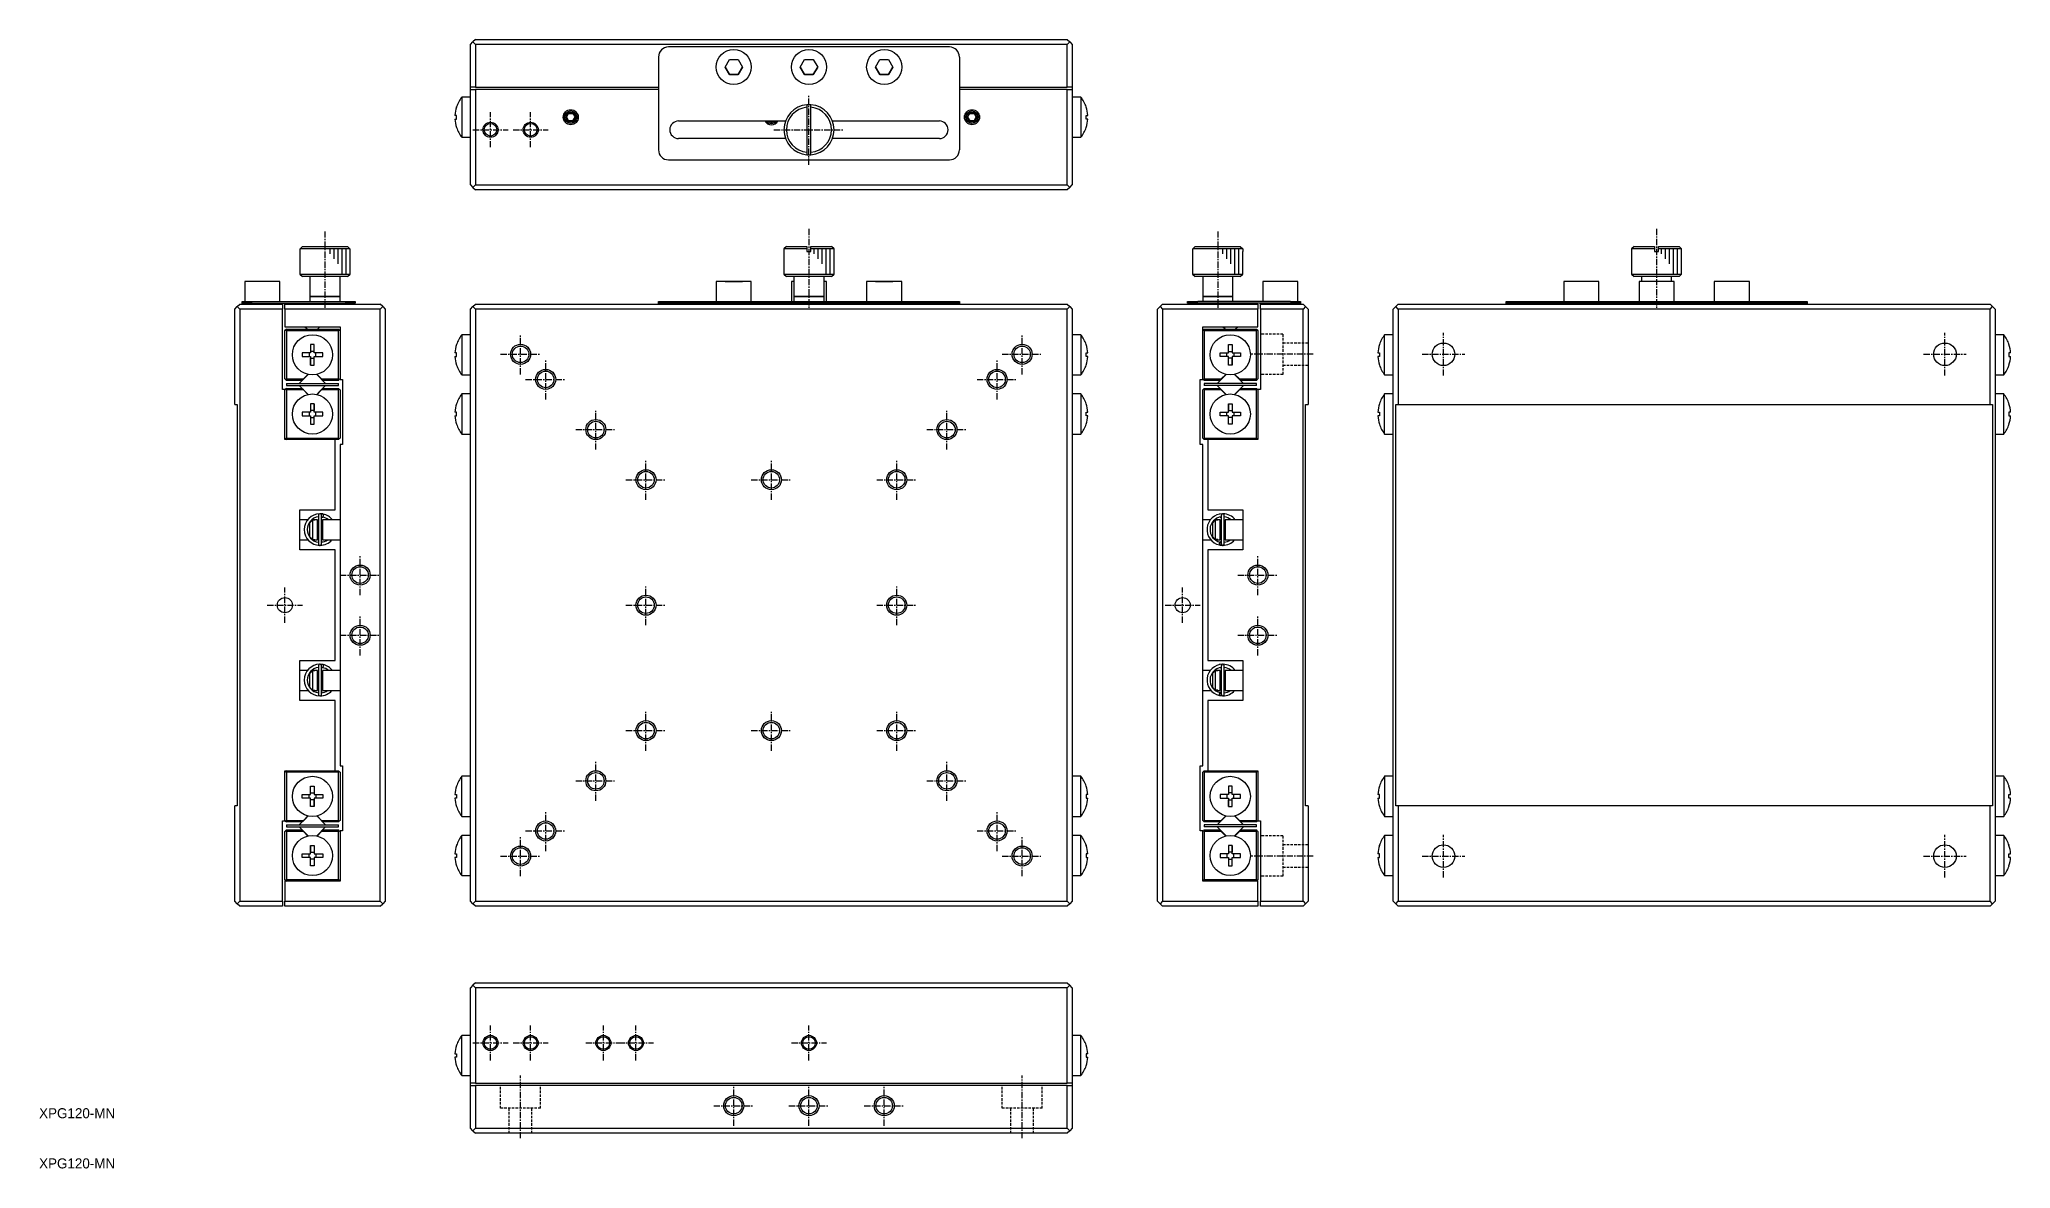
# Model space of a CAD drawing. Extents: x 10 to 403, y 10 to 235.
import ezdxf

# ---------------------------------------------------------------- set-up
doc = ezdxf.new("R2010")
doc.units = 0
doc.linetypes.add('CENTER', pattern=[2, 1.25, -0.25, 0.25, -0.25])
doc.linetypes.add('DASHED', pattern=[0.75, 0.5, -0.25])
doc.layers.get('0').update_dxf_attribs({"linetype": 'CONTINUOUS'})
doc.layers.add('CENTER', color=1, linetype='CENTER')
doc.styles.get("Standard").update_dxf_attribs({"font": 'FGP教科書体NT-M'})

msp = doc.modelspace()

# ---------------------------------------------------------------- texts
at = {"color": 7, "linetype": 'CONTINUOUS'}
for p in [(10, 20), (10, 10)]:
    msp.add_text('XPG120-MN', height=2, dxfattribs=at).set_placement(p)

# ---------------------------------------------------------------- linework, layer by layer
at = {"color": 7, "linetype": 'CONTINUOUS'}
for p, q in [((96, 234), (96.5, 234.5)), ((96, 225.5), (96, 234)), ((97, 235), (96.5, 234.5)), ((96.5, 234.5), (97, 234)), ((97, 235), (215, 235)), ((97, 234), (97, 225.5)), ((215, 234), (97, 234)), ((191.5, 233.5), (135.5, 233.5)), ((215, 235), (215.5, 234.5)), ((215, 234), (215.5, 234.5)), ((215, 225.5), (215, 234)), ((215.5, 234.5), (216, 234)), ((216, 234), (216, 225.5)), ((133.5, 231.5), (133.5, 213)), ((146.767949, 229.5), (147.633975, 231)), ((147.633975, 228), (146.767949, 229.5)), ((146.767949, 229.5), (147.633975, 228)), ((147.633975, 231), (149.366025, 231)), ((149.366025, 228), (147.633975, 228)), ((147.633975, 228), (149.366025, 228)), ((149.366025, 231), (150.232051, 229.5)), ((150.232051, 229.5), (149.366025, 228)), ((149.366025, 228), (150.232051, 229.5)), ((161.767949, 229.5), (162.633975, 231)), ((162.633975, 228), (161.767949, 229.5)), ((161.767949, 229.5), (162.633975, 228)), ((162.633975, 231), (164.366025, 231)), ((164.366025, 228), (162.633975, 228)), ((162.633975, 228), (164.366025, 228)), ((164.366025, 231), (165.232051, 229.5)), ((165.232051, 229.5), (164.366025, 228)), ((164.366025, 228), (165.232051, 229.5)), ((176.767949, 229.5), (177.633975, 231)), ((177.633975, 228), (176.767949, 229.5)), ((176.767949, 229.5), (177.633975, 228)), ((177.633975, 231), (179.366025, 231)), ((179.366025, 228), (177.633975, 228)), ((177.633975, 228), (179.366025, 228)), ((179.366025, 231), (180.232051, 229.5)), ((180.232051, 229.5), (179.366025, 228)), ((179.366025, 228), (180.232051, 229.5)), ((193.5, 231.5), (193.5, 213)), ((97, 225.5), (96, 225.5)), ((96, 225), (96, 225.5)), ((96, 221.15), (96, 225)), ((96, 225), (97, 225)), ((97, 225.5), (133.5, 225.5)), ((97, 225), (97, 206)), ((133.5, 225), (97, 225)), ((193.5, 225.5), (215, 225.5)), ((215, 225), (193.5, 225)), ((216, 225.5), (215, 225.5)), ((215, 206), (215, 225)), ((215, 225), (216, 225)), ((216, 225.5), (216, 225)), ((216, 225), (216, 221.15)), ((93.237418, 221.53543), (93.228368, 221.539844)), ((94.276525, 223.5), (94.276525, 215.5)), ((96, 223.5), (94.276525, 223.5)), ((96, 223.5), (94.276525, 223.5)), ((96, 217.85), (96, 221.15)), ((115.133975, 219.5), (115.566987, 220.25)), ((115.566987, 220.25), (116.433013, 220.25)), ((116.433013, 220.25), (116.866025, 219.5)), ((163.1, 221.983974), (163.1, 221.482187)), ((163.1, 221.482187), (163.1, 212.517813)), ((163.9, 221.482187), (163.9, 221.983974)), ((163.9, 212.517813), (163.9, 221.482187)), ((195.133975, 219.5), (195.566987, 220.25)), ((195.566987, 220.25), (196.433013, 220.25)), ((196.433013, 220.25), (196.866025, 219.5)), ((217.723475, 223.5), (216, 223.5)), ((217.723475, 223.5), (216, 223.5)), ((216, 221.15), (216, 217.85)), ((217.723475, 223.5), (217.723475, 215.5)), ((218.762582, 221.53543), (218.771632, 221.539844)), ((93.237418, 219.86), (92.919969, 219.86)), ((92.919969, 219.14), (93.237418, 219.14)), ((93.228368, 217.460156), (93.237418, 217.46457)), ((93.237418, 219.14), (93.237418, 219.86)), ((96, 206), (96, 217.85)), ((115.566987, 218.75), (115.133975, 219.5)), ((115.133975, 219.5), (115.566987, 218.75)), ((116.433013, 218.75), (115.566987, 218.75)), ((115.566987, 218.75), (116.433013, 218.75)), ((116.866025, 219.5), (116.433013, 218.75)), ((116.433013, 218.75), (116.866025, 219.5)), ((137.5, 218.75), (158.816252, 218.75)), ((168.183748, 218.75), (189.5, 218.75)), ((195.566987, 218.75), (195.133975, 219.5)), ((195.133975, 219.5), (195.566987, 218.75)), ((196.433013, 218.75), (195.566987, 218.75)), ((195.566987, 218.75), (196.433013, 218.75)), ((196.866025, 219.5), (196.433013, 218.75)), ((196.433013, 218.75), (196.866025, 219.5)), ((216, 217.85), (216, 206)), ((218.762582, 219.14), (218.762582, 219.86)), ((218.762582, 219.86), (219.080031, 219.86)), ((219.080031, 219.14), (218.762582, 219.14)), ((218.771632, 217.460156), (218.762582, 217.46457)), ((94.276525, 215.5), (96, 215.5)), ((94.276525, 215.5), (96, 215.5)), ((158.816252, 215.25), (137.5, 215.25)), ((163.1, 212.517813), (163.1, 212.016026)), ((163.9, 212.016026), (163.9, 212.517813)), ((189.5, 215.25), (168.183748, 215.25)), ((216, 215.5), (217.723475, 215.5)), ((216, 215.5), (217.723475, 215.5)), ((135.5, 211), (191.5, 211)), ((96, 206), (96.5, 205.5)), ((96.5, 205.5), (97, 206)), ((96.5, 205.5), (97, 205)), ((97, 206), (215, 206)), ((215, 205), (97, 205)), ((215, 206), (215.5, 205.5)), ((215.5, 205.5), (215, 205)), ((215.5, 205.5), (216, 206)), ((62, 192.75), (62.016026, 192.75)), ((62, 192.75), (62, 188.25)), ((62.016026, 193.25), (62.517813, 193.75)), ((71.983974, 193.25), (62.016026, 193.25)), ((62.016026, 192.75), (62.016026, 193.25)), ((62.517813, 193.75), (71.482187, 193.75)), ((71.482187, 193.75), (71.983974, 193.25)), ((71.983974, 193.25), (71.983974, 192.75)), ((71.983974, 192.75), (72, 192.75)), ((72, 188.25), (72, 192.75)), ((159, 193.75), (158.5, 193.25)), ((163.1, 193.25), (158.5, 193.25)), ((158.5, 193.25), (158.5, 188.25)), ((159, 193.75), (163.1, 193.75)), ((163.1, 193.75), (163.1, 193.25)), ((163.1, 193.25), (163.1, 192.75)), ((163.1, 192.75), (163.9, 192.75)), ((163.9, 193.75), (168, 193.75)), ((163.9, 193.25), (163.9, 193.75)), ((168.5, 193.25), (163.9, 193.25)), ((163.9, 192.75), (163.9, 193.25)), ((168.5, 193.25), (168, 193.75)), ((168.5, 188.25), (168.5, 193.25)), ((240, 192.75), (240.016026, 192.75)), ((240, 192.75), (240, 188.25)), ((240.016026, 193.25), (240.517813, 193.75)), ((240.016026, 192.75), (240.016026, 193.25)), ((249.983974, 193.25), (240.016026, 193.25)), ((240.517813, 193.75), (249.482187, 193.75)), ((249.482187, 193.75), (249.983974, 193.25)), ((249.983974, 193.25), (249.983974, 192.75)), ((249.983974, 192.75), (250, 192.75)), ((250, 188.25), (250, 192.75)), ((328, 193.75), (327.5, 193.25)), ((332.1, 193.25), (327.5, 193.25)), ((327.5, 193.25), (327.5, 188.25)), ((328, 193.75), (332.1, 193.75)), ((332.1, 193.75), (332.1, 193.25)), ((332.1, 193.25), (332.1, 192.75)), ((332.1, 192.75), (332.9, 192.75)), ((332.9, 193.75), (337, 193.75)), ((332.9, 193.25), (332.9, 193.75)), ((337.5, 193.25), (332.9, 193.25)), ((332.9, 192.75), (332.9, 193.25)), ((337.5, 193.25), (337, 193.75)), ((337.5, 188.25), (337.5, 193.25)), ((58, 186.75), (51, 186.75)), ((51, 186.75), (51, 182.75)), ((58, 182.75), (58, 186.75)), ((62, 188.25), (72, 188.25)), ((62, 188.25), (62.5, 187.75)), ((71.5, 187.75), (62.5, 187.75)), ((64, 187.75), (64, 183.75)), ((70, 183.75), (70, 187.75)), ((71.5, 187.75), (72, 188.25)), ((148.5, 186.75), (145, 186.75)), ((152, 186.75), (145, 186.75)), ((145, 186.75), (145, 182.75)), ((147.633975, 186.75), (146.767949, 186.75)), ((146.767949, 186.75), (147.633975, 186.75)), ((149.366025, 186.75), (147.633975, 186.75)), ((147.633975, 186.75), (149.366025, 186.75)), ((152, 186.75), (148.5, 186.75)), ((150.232051, 186.75), (149.366025, 186.75)), ((149.366025, 186.75), (150.232051, 186.75)), ((152, 182.75), (152, 186.75)), ((158.5, 188.25), (168.5, 188.25)), ((158.5, 188.25), (159, 187.75)), ((168, 187.75), (159, 187.75)), ((160.5, 186.75), (160, 186.75)), ((160.5, 186.75), (160, 186.75)), ((160, 186.75), (160, 182.75)), ((160.5, 187.75), (160.5, 183.75)), ((166.5, 183.75), (166.5, 187.75)), ((167, 186.75), (166.5, 186.75)), ((167, 186.75), (166.5, 186.75)), ((167, 182.75), (167, 186.75)), ((168, 187.75), (168.5, 188.25)), ((178.5, 186.75), (175, 186.75)), ((182, 186.75), (175, 186.75)), ((175, 186.75), (175, 182.75)), ((177.633975, 186.75), (176.767949, 186.75)), ((176.767949, 186.75), (177.633975, 186.75)), ((179.366025, 186.75), (177.633975, 186.75)), ((177.633975, 186.75), (179.366025, 186.75)), ((182, 186.75), (178.5, 186.75)), ((180.232051, 186.75), (179.366025, 186.75)), ((179.366025, 186.75), (180.232051, 186.75)), ((182, 182.75), (182, 186.75)), ((240, 188.25), (250, 188.25)), ((240, 188.25), (240.5, 187.75)), ((249.5, 187.75), (240.5, 187.75)), ((242, 187.75), (242, 183.75)), ((248, 183.75), (248, 187.75)), ((249.5, 187.75), (250, 188.25)), ((261, 186.75), (254, 186.75)), ((254, 186.75), (254, 182.75)), ((261, 182.75), (261, 186.75)), ((317.5, 186.75), (314, 186.75)), ((314, 186.75), (314, 182.75)), ((321, 186.75), (317.5, 186.75)), ((321, 182.75), (321, 186.75)), ((327.5, 188.25), (332.5, 188.25)), ((327.5, 188.25), (328, 187.75)), ((332.5, 187.75), (328, 187.75)), ((332.5, 186.75), (329, 186.75)), ((329, 186.75), (329, 182.75)), ((329.5, 187.75), (329.5, 186.75)), ((332.5, 188.25), (337.5, 188.25)), ((337, 187.75), (332.5, 187.75)), ((336, 186.75), (332.5, 186.75)), ((335.5, 186.75), (335.5, 187.75)), ((336, 182.75), (336, 186.75)), ((337, 187.75), (337.5, 188.25)), ((347.5, 186.75), (344, 186.75)), ((344, 186.75), (344, 182.75)), ((351, 186.75), (347.5, 186.75)), ((351, 182.75), (351, 186.75)), ((49, 181.25), (49.5, 181.75)), ((49, 162.25), (49, 181.25)), ((49.5, 181.75), (50, 182.25)), ((50, 181.25), (49.5, 181.75)), ((50, 182.25), (58.5, 182.25)), ((58.5, 181.25), (50, 181.25)), ((50, 181.25), (50, 63.25)), ((50.5, 182.45), (50.5, 182.75)), ((50.5, 182.75), (52.5, 182.75)), ((50.5, 182.25), (50.5, 182.45)), ((50.5, 182.45), (52.5, 182.45)), ((52.5, 182.45), (50.5, 182.45)), ((52.5, 182.75), (71, 182.75)), ((52.5, 182.45), (56.5, 182.45)), ((52.5, 182.45), (56.5, 182.45)), ((56.5, 182.45), (71, 182.45)), ((58.5, 182.45), (58.5, 182.25)), ((58.5, 182.25), (58.5, 181.25)), ((58.5, 165.25), (58.5, 181.25)), ((59, 182.25), (78, 182.25)), ((59, 181.25), (59, 182.25)), ((59, 181.25), (59, 177.75)), ((78, 181.25), (59, 181.25)), ((64, 183.75), (70, 183.75)), ((70, 183.75), (64, 183.75)), ((64, 183.75), (64, 182.75)), ((65.5, 182.45), (65.5, 182.250019)), ((68.5, 182.250019), (68.5, 182.45)), ((70, 182.75), (70, 183.75)), ((71, 182.75), (73, 182.75)), ((73, 182.45), (71, 182.45)), ((73, 182.75), (73, 182.45)), ((78.5, 181.75), (78, 182.25)), ((78, 181.25), (78.5, 181.75)), ((78, 63.25), (78, 181.25)), ((78.5, 181.75), (79, 181.25)), ((79, 181.25), (79, 63.25)), ((96, 181.25), (96.5, 181.75)), ((96, 173.8), (96, 181.25)), ((96.5, 181.75), (97, 182.25)), ((96.5, 181.75), (97, 181.25)), ((97, 182.25), (215, 182.25)), ((97, 181.25), (97, 63.25)), ((215, 181.25), (97, 181.25)), ((133.5, 182.45), (133.5, 182.75)), ((133.5, 182.75), (135.5, 182.75)), ((133.5, 182.25), (133.5, 182.45)), ((135.5, 182.45), (133.5, 182.45)), ((135.5, 182.75), (191.5, 182.75)), ((191.5, 182.45), (135.5, 182.45)), ((160.5, 183.75), (163.5, 183.75)), ((163.5, 183.75), (160.5, 183.75)), ((160.5, 183.75), (160.5, 182.75)), ((162, 182.45), (162, 182.250019)), ((163.5, 183.75), (166.5, 183.75)), ((166.5, 183.75), (163.5, 183.75)), ((165, 182.250019), (165, 182.45)), ((166.5, 182.75), (166.5, 183.75)), ((191.5, 182.75), (193.5, 182.75)), ((193.5, 182.45), (191.5, 182.45)), ((193.5, 182.75), (193.5, 182.45)), ((193.5, 182.45), (193.5, 182.25)), ((215, 182.25), (215.5, 181.75)), ((215.5, 181.75), (215, 181.25)), ((215, 63.25), (215, 181.25)), ((215.5, 181.75), (216, 181.25)), ((216, 181.25), (216, 173.8)), ((233.5, 181.75), (233, 181.25)), ((233, 63.25), (233, 181.25)), ((234, 182.25), (233.5, 181.75)), ((233.5, 181.75), (234, 181.25)), ((234, 182.25), (253, 182.25)), ((253, 181.25), (234, 181.25)), ((234, 181.25), (234, 63.25)), ((239, 182.45), (239, 182.75)), ((239, 182.75), (241, 182.75)), ((241, 182.45), (239, 182.45)), ((259.5, 182.75), (241, 182.75)), ((255.5, 182.45), (241, 182.45)), ((242, 183.75), (248, 183.75)), ((248, 183.75), (242, 183.75)), ((242, 183.75), (242, 182.75)), ((243.5, 182.45), (243.5, 182.250019)), ((246.5, 182.250019), (246.5, 182.45)), ((248, 182.75), (248, 183.75)), ((253, 182.25), (253, 181.25)), ((253, 177.75), (253, 181.25)), ((253.5, 182.25), (253.5, 182.45)), ((253.5, 181.25), (253.5, 182.25)), ((253.5, 182.25), (262, 182.25)), ((262, 181.25), (253.5, 181.25)), ((253.5, 181.25), (253.5, 165.25)), ((259.5, 182.45), (255.5, 182.45)), ((259.5, 182.45), (255.5, 182.45)), ((259.5, 182.75), (261.5, 182.75)), ((259.5, 182.45), (261.5, 182.45)), ((261.5, 182.45), (259.5, 182.45)), ((261.5, 182.75), (261.5, 182.45)), ((261.5, 182.45), (261.5, 182.25)), ((262, 182.25), (262.5, 181.75)), ((262.5, 181.75), (262, 181.25)), ((262, 63.25), (262, 181.25)), ((263, 181.25), (262.5, 181.75)), ((263, 181.25), (263, 162.25)), ((280.5, 181.75), (280, 181.25)), ((280, 173.8), (280, 181.25)), ((281, 182.25), (280.5, 181.75)), ((281, 181.25), (280.5, 181.75)), ((281, 182.25), (399, 182.25)), ((281, 181.25), (281, 162.25)), ((399, 181.25), (281, 181.25)), ((302.5, 182.45), (302.5, 182.75)), ((302.5, 182.75), (304.5, 182.75)), ((302.5, 182.25), (302.5, 182.45)), ((302.5, 182.45), (304.5, 182.45)), ((304.5, 182.45), (302.5, 182.45)), ((304.5, 182.75), (360.5, 182.75)), ((304.5, 182.45), (360.5, 182.45)), ((360.5, 182.45), (304.5, 182.45)), ((360.5, 182.75), (362.5, 182.75)), ((360.5, 182.45), (362.5, 182.45)), ((362.5, 182.45), (360.5, 182.45)), ((362.5, 182.75), (362.5, 182.45)), ((362.5, 182.45), (362.5, 182.25)), ((399.5, 181.75), (399, 182.25)), ((399, 181.25), (399.5, 181.75)), ((399, 162.25), (399, 181.25)), ((400, 181.25), (399.5, 181.75)), ((400, 181.25), (400, 173.8)), ((59, 177.75), (63, 177.75)), ((59, 176.95), (59.15, 177.1)), ((59, 167.35), (59, 176.95)), ((59.3, 177.25), (59.15, 177.1)), ((59.15, 177.1), (59.3, 176.95)), ((59.3, 177.25), (69.7, 177.25)), ((59.3, 176.95), (59.3, 167.35)), ((69.7, 176.95), (59.3, 176.95)), ((63, 177.75), (65.500005, 177.75)), ((63, 177.75), (63.25, 177.5)), ((63.25, 177.5), (63.5, 177.25)), ((65.5, 177.25), (65.75, 177.5)), ((65.500005, 177.75), (66, 177.75)), ((65.75, 177.5), (66, 177.75)), ((66, 177.75), (68.499995, 177.75)), ((68.499995, 177.75), (70, 177.75)), ((69.85, 177.1), (69.7, 177.25)), ((69.7, 176.95), (69.85, 177.1)), ((69.7, 167.35), (69.7, 176.95)), ((69.85, 177.1), (70, 176.95)), ((70, 177.75), (70, 167.25)), ((242, 177.75), (243.500005, 177.75)), ((242, 167.25), (242, 177.75)), ((242, 176.95), (242.15, 177.1)), ((242.3, 177.25), (242.15, 177.1)), ((242.15, 177.1), (242.3, 176.95)), ((242.3, 177.25), (252.7, 177.25)), ((252.7, 176.95), (242.3, 176.95)), ((242.3, 176.95), (242.3, 167.35)), ((243.500005, 177.75), (246, 177.75)), ((246, 177.75), (246.499995, 177.75)), ((246, 177.75), (246.25, 177.5)), ((246.25, 177.5), (246.5, 177.25)), ((246.499995, 177.75), (249, 177.75)), ((248.5, 177.25), (248.75, 177.5)), ((248.75, 177.5), (249, 177.75)), ((249, 177.75), (253, 177.75)), ((252.85, 177.1), (252.7, 177.25)), ((252.7, 176.95), (252.85, 177.1)), ((252.7, 167.35), (252.7, 176.95)), ((252.85, 177.1), (253, 176.95)), ((253, 176.95), (253, 167.35)), ((64.86, 174.18543), (64.14, 174.18543)), ((64.14, 174.18543), (64.14, 172.51)), ((64.14, 174.18543), (64.14, 172.838029)), ((64.86, 172.51), (64.86, 174.18543)), ((93.237418, 174.18543), (93.228368, 174.189844)), ((94.276525, 176.15), (94.276525, 168.15)), ((96, 176.15), (94.276525, 176.15)), ((96, 170.5), (96, 173.8)), ((217.723475, 176.15), (216, 176.15)), ((216, 173.8), (216, 170.5)), ((217.723475, 176.15), (217.723475, 168.15)), ((218.762582, 174.18543), (218.771632, 174.189844)), ((247.14, 174.18543), (247.86, 174.18543)), ((247.14, 172.51), (247.14, 174.18543)), ((247.86, 174.18543), (247.86, 172.51)), ((247.86, 174.18543), (247.86, 172.838029)), ((277.228368, 174.189844), (277.237418, 174.18543)), ((277.228368, 174.189844), (277.237418, 174.18543)), ((278.276525, 172.15), (278.276525, 176.15)), ((280, 176.15), (278.276525, 176.15)), ((280, 170.5), (280, 173.8)), ((401.723475, 176.15), (400, 176.15)), ((400, 173.8), (400, 170.5)), ((401.723475, 172.15), (401.723475, 176.15)), ((402.771632, 174.189844), (402.762582, 174.18543)), ((402.771632, 174.189844), (402.762582, 174.18543)), ((64.14, 172.51), (62.46457, 172.51)), ((62.46457, 172.51), (62.46457, 171.79)), ((62.46457, 171.79), (64.14, 171.79)), ((63.811971, 172.51), (63.811971, 171.79)), ((64.14, 172.838029), (64.14, 172.51)), ((64.86, 172.838029), (64.14, 172.838029)), ((64.14, 171.79), (64.14, 170.11457)), ((64.14, 171.79), (64.14, 171.461971)), ((64.14, 170.11457), (64.14, 171.461971)), ((64.14, 171.461971), (64.86, 171.461971)), ((64.14, 170.11457), (64.86, 170.11457)), ((66.53543, 172.51), (64.86, 172.51)), ((64.86, 170.11457), (64.86, 171.79)), ((64.86, 171.79), (66.53543, 171.79)), ((65.188029, 171.79), (65.188029, 172.51)), ((66.53543, 171.79), (66.53543, 172.51)), ((93.237418, 172.51), (92.919969, 172.51)), ((92.919969, 171.79), (93.237418, 171.79)), ((93.228368, 170.110156), (93.237418, 170.11457)), ((93.237418, 171.79), (93.237418, 172.51)), ((96, 162), (96, 170.5)), ((216, 170.5), (216, 162)), ((218.762582, 172.51), (219.080031, 172.51)), ((218.762582, 171.79), (218.762582, 172.51)), ((219.080031, 171.79), (218.762582, 171.79)), ((218.771632, 170.110156), (218.762582, 170.11457)), ((245.46457, 172.51), (247.14, 172.51)), ((245.46457, 171.79), (245.46457, 172.51)), ((247.14, 171.79), (245.46457, 171.79)), ((246.811971, 171.79), (246.811971, 172.51)), ((247.14, 172.838029), (247.86, 172.838029)), ((247.14, 170.11457), (247.14, 171.79)), ((247.86, 171.461971), (247.14, 171.461971)), ((247.86, 170.11457), (247.14, 170.11457)), ((247.86, 172.838029), (247.86, 172.51)), ((247.86, 172.51), (249.53543, 172.51)), ((247.86, 171.79), (247.86, 170.11457)), ((249.53543, 171.79), (247.86, 171.79)), ((247.86, 171.79), (247.86, 171.461971)), ((247.86, 170.11457), (247.86, 171.461971)), ((248.188029, 172.51), (248.188029, 171.79)), ((249.53543, 172.51), (249.53543, 171.79)), ((276.919969, 172.51), (277.237418, 172.51)), ((277.237418, 171.79), (276.919969, 171.79)), ((277.237418, 170.11457), (277.228368, 170.110156)), ((277.237418, 170.11457), (277.228368, 170.110156)), ((277.237418, 172.51), (277.237418, 171.79)), ((278.276525, 168.15), (278.276525, 172.15)), ((280, 162), (280, 170.5)), ((400, 170.5), (400, 162)), ((401.723475, 168.15), (401.723475, 172.15)), ((403.080031, 172.51), (402.762582, 172.51)), ((402.762582, 172.51), (402.762582, 171.79)), ((402.762582, 171.79), (403.080031, 171.79)), ((402.762582, 170.11457), (402.771632, 170.110156)), ((402.762582, 170.11457), (402.771632, 170.110156)), ((59, 165.25), (58.5, 165.25)), ((59.15, 167.2), (59, 167.35)), ((59, 165.15), (59.15, 165.3)), ((59, 155.25), (59, 165.25)), ((59.3, 167.35), (59.15, 167.2)), ((59.15, 167.2), (59.3, 167.05)), ((59.3, 165.45), (59.15, 165.3)), ((59.15, 165.3), (59.3, 165.15)), ((59.3, 167.35), (62.683185, 167.35)), ((62.383185, 167.05), (59.3, 167.05)), ((59.3, 166.45), (59.3, 166.05)), ((59.3, 166.45), (69.7, 166.45)), ((59.3, 166.05), (69.7, 166.05)), ((59.3, 165.45), (62.383185, 165.45)), ((59.3, 165.15), (59.3, 155.55)), ((62.683185, 165.15), (59.3, 165.15)), ((61.871573, 166.45), (63.660632, 168.239059)), ((61.871573, 166.05), (63.660632, 164.260941)), ((62.383185, 167.05), (62.683185, 167.35)), ((62.683185, 165.15), (62.383185, 165.45)), ((62.683185, 167.35), (63.588438, 168.255253)), ((63.588438, 164.244747), (62.683185, 165.15)), ((67.128427, 166.45), (65.339368, 168.239059)), ((65.411562, 168.255253), (66.316815, 167.35)), ((66.316815, 165.15), (65.411562, 164.244747)), ((67.128427, 166.05), (65.914214, 164.835786)), ((66.316815, 167.35), (69.7, 167.35)), ((66.316815, 167.35), (66.616815, 167.05)), ((66.616815, 165.45), (66.316815, 165.15)), ((69.7, 165.15), (66.316815, 165.15)), ((69.7, 167.05), (66.616815, 167.05)), ((66.616815, 165.45), (69.7, 165.45)), ((69.85, 167.2), (69.7, 167.35)), ((69.7, 167.05), (69.85, 167.2)), ((69.7, 166.05), (69.7, 166.45)), ((69.85, 165.3), (69.7, 165.45)), ((69.7, 165.15), (69.85, 165.3)), ((69.7, 155.55), (69.7, 165.15)), ((70, 167.35), (69.85, 167.2)), ((69.85, 165.3), (70, 165.15)), ((70, 167.25), (70.5, 167.25)), ((70, 165.15), (70, 155.55)), ((70.5, 167.25), (70.5, 154.25)), ((94.276525, 168.15), (96, 168.15)), ((216, 168.15), (217.723475, 168.15)), ((241.5, 167.25), (242, 167.25)), ((241.5, 154.25), (241.5, 167.25)), ((242.15, 167.2), (242, 167.35)), ((242, 165.15), (242.15, 165.3)), ((242, 155.55), (242, 165.15)), ((242.3, 167.35), (242.15, 167.2)), ((242.15, 167.2), (242.3, 167.05)), ((242.3, 165.45), (242.15, 165.3)), ((242.15, 165.3), (242.3, 165.15)), ((242.3, 167.35), (245.683185, 167.35)), ((245.383185, 167.05), (242.3, 167.05)), ((242.3, 166.45), (242.3, 166.05)), ((252.7, 166.45), (242.3, 166.45)), ((252.7, 166.05), (242.3, 166.05)), ((242.3, 165.45), (245.383185, 165.45)), ((245.683185, 165.15), (242.3, 165.15)), ((242.3, 165.15), (242.3, 155.55)), ((244.871573, 166.45), (246.660632, 168.239059)), ((244.871573, 166.05), (246.660632, 164.260941)), ((245.383185, 167.05), (245.683185, 167.35)), ((245.683185, 165.15), (245.383185, 165.45)), ((245.683185, 167.35), (246.588438, 168.255253)), ((246.588438, 164.244747), (245.683185, 165.15)), ((250.128427, 166.45), (248.339368, 168.239059)), ((248.411562, 168.255253), (249.316815, 167.35)), ((249.316815, 165.15), (248.411562, 164.244747)), ((250.128427, 166.05), (248.914214, 164.835786)), ((249.316815, 167.35), (252.7, 167.35)), ((249.316815, 167.35), (249.616815, 167.05)), ((249.616815, 165.45), (249.316815, 165.15)), ((252.7, 165.15), (249.316815, 165.15)), ((252.7, 167.05), (249.616815, 167.05)), ((249.616815, 165.45), (252.7, 165.45)), ((252.85, 167.2), (252.7, 167.35)), ((252.7, 167.05), (252.85, 167.2)), ((252.7, 166.05), (252.7, 166.45)), ((252.85, 165.3), (252.7, 165.45)), ((252.7, 165.15), (252.85, 165.3)), ((252.7, 155.55), (252.7, 165.15)), ((253, 167.35), (252.85, 167.2)), ((252.85, 165.3), (253, 165.15)), ((253, 165.25), (253, 155.25)), ((253.5, 165.25), (253, 165.25)), ((278.276525, 168.15), (280, 168.15)), ((400, 168.15), (401.723475, 168.15)), ((49, 162.25), (49.5, 162.25)), ((49.5, 162.25), (49.5, 82.25)), ((64.86, 162.38543), (64.14, 162.38543)), ((64.14, 162.38543), (64.14, 160.71)), ((64.86, 160.71), (64.86, 162.38543)), ((64.86, 162.38543), (64.86, 161.038029)), ((65.914214, 164.835786), (65.339368, 164.260941)), ((93.237418, 162.38543), (93.228368, 162.389844)), ((93.237418, 162.38543), (93.228368, 162.389844)), ((94.276525, 164.35), (94.276525, 160.35)), ((96, 164.35), (94.276525, 164.35)), ((96, 158.7), (96, 162)), ((217.723475, 164.35), (216, 164.35)), ((216, 162), (216, 158.7)), ((217.723475, 164.35), (217.723475, 160.35)), ((218.762582, 162.38543), (218.771632, 162.389844)), ((218.762582, 162.38543), (218.771632, 162.389844)), ((247.14, 162.38543), (247.86, 162.38543)), ((247.14, 160.71), (247.14, 162.38543)), ((247.14, 162.38543), (247.14, 161.038029)), ((247.86, 162.38543), (247.86, 160.71)), ((248.914214, 164.835786), (248.339368, 164.260941)), ((262.5, 162.25), (263, 162.25)), ((262.5, 82.25), (262.5, 162.25)), ((277.228368, 162.389844), (277.237418, 162.38543)), ((278.276525, 156.35), (278.276525, 164.35)), ((280, 164.35), (278.276525, 164.35)), ((280, 158.7), (280, 162)), ((280.5, 82.25), (280.5, 162.25)), ((280.5, 162.25), (281, 162.25)), ((281, 162.25), (399, 162.25)), ((399, 162.25), (399.5, 162.25)), ((399.5, 162.25), (399.5, 82.25)), ((401.723475, 164.35), (400, 164.35)), ((400, 162), (400, 158.7)), ((401.723475, 156.35), (401.723475, 164.35)), ((402.771632, 162.389844), (402.762582, 162.38543)), ((62.46457, 160.71), (62.46457, 159.99)), ((64.14, 160.71), (62.46457, 160.71)), ((62.46457, 159.99), (64.14, 159.99)), ((63.811971, 160.71), (63.811971, 159.99)), ((64.86, 161.038029), (64.14, 161.038029)), ((64.14, 159.99), (64.14, 158.31457)), ((64.14, 159.661971), (64.86, 159.661971)), ((64.14, 158.31457), (64.86, 158.31457)), ((64.86, 160.71), (64.86, 161.038029)), ((66.53543, 160.71), (64.86, 160.71)), ((64.86, 159.99), (66.53543, 159.99)), ((64.86, 158.31457), (64.86, 159.99)), ((64.86, 159.661971), (64.86, 159.99)), ((64.86, 158.31457), (64.86, 159.661971)), ((65.188029, 159.99), (65.188029, 160.71)), ((66.53543, 159.99), (66.53543, 160.71)), ((93.237418, 160.71), (92.919969, 160.71)), ((92.919969, 159.99), (93.237418, 159.99)), ((93.228368, 158.310156), (93.237418, 158.31457)), ((93.228368, 158.310156), (93.237418, 158.31457)), ((93.237418, 159.99), (93.237418, 160.71)), ((94.276525, 160.35), (94.276525, 156.35)), ((96, 85.8), (96, 158.7)), ((216, 158.7), (216, 85.8)), ((217.723475, 160.35), (217.723475, 156.35)), ((218.762582, 160.71), (219.080031, 160.71)), ((218.762582, 159.99), (218.762582, 160.71)), ((219.080031, 159.99), (218.762582, 159.99)), ((218.771632, 158.310156), (218.762582, 158.31457)), ((218.771632, 158.310156), (218.762582, 158.31457)), ((245.46457, 160.71), (247.14, 160.71)), ((245.46457, 159.99), (245.46457, 160.71)), ((247.14, 159.99), (245.46457, 159.99)), ((246.811971, 159.99), (246.811971, 160.71)), ((247.14, 160.71), (247.14, 161.038029)), ((247.14, 161.038029), (247.86, 161.038029)), ((247.14, 158.31457), (247.14, 159.99)), ((247.14, 159.661971), (247.14, 159.99)), ((247.14, 158.31457), (247.14, 159.661971)), ((247.86, 159.661971), (247.14, 159.661971)), ((247.86, 158.31457), (247.14, 158.31457)), ((247.86, 160.71), (249.53543, 160.71)), ((247.86, 159.99), (247.86, 158.31457)), ((249.53543, 159.99), (247.86, 159.99)), ((248.188029, 160.71), (248.188029, 159.99)), ((249.53543, 160.71), (249.53543, 159.99)), ((276.919969, 160.71), (277.237418, 160.71)), ((277.237418, 159.99), (276.919969, 159.99)), ((277.237418, 158.31457), (277.228368, 158.310156)), ((277.237418, 160.71), (277.237418, 159.99)), ((280, 85.8), (280, 158.7)), ((400, 158.7), (400, 85.8)), ((403.080031, 160.71), (402.762582, 160.71)), ((402.762582, 160.71), (402.762582, 159.99)), ((402.762582, 159.99), (403.080031, 159.99)), ((402.762582, 158.31457), (402.771632, 158.310156)), ((59.15, 155.4), (59, 155.55)), ((69, 155.25), (59, 155.25)), ((59.3, 155.55), (59.15, 155.4)), ((59.15, 155.4), (59.3, 155.25)), ((59.3, 155.55), (69.7, 155.55)), ((69.7, 155.25), (69, 155.25)), ((69, 141.25), (69, 155.25)), ((69.85, 155.4), (69.7, 155.55)), ((69.7, 155.25), (69.85, 155.4)), ((70, 155.55), (69.85, 155.4)), ((70, 154.25), (70, 90.25)), ((70.5, 154.25), (70, 154.25)), ((94.276525, 156.35), (96, 156.35)), ((216, 156.35), (217.723475, 156.35)), ((242, 154.25), (241.5, 154.25)), ((242.15, 155.4), (242, 155.55)), ((242, 90.25), (242, 154.25)), ((242.3, 155.55), (242.15, 155.4)), ((242.15, 155.4), (242.3, 155.25)), ((242.3, 155.55), (252.7, 155.55)), ((243, 155.25), (242.3, 155.25)), ((243, 155.25), (243, 141.25)), ((253, 155.25), (243, 155.25)), ((252.85, 155.4), (252.7, 155.55)), ((252.7, 155.25), (252.85, 155.4)), ((253, 155.55), (252.85, 155.4)), ((278.276525, 156.35), (280, 156.35)), ((400, 156.35), (401.723475, 156.35)), ((62, 141.25), (69, 141.25)), ((62, 138.5), (62, 141.25)), ((63.503516, 139.25), (62, 139.25)), ((62, 136), (62, 138.5)), ((64, 138.664214), (64.5, 139.186492)), ((64, 135.835786), (64, 138.664214)), ((65, 139.25), (64.321768, 139.25)), ((64.5, 139.186492), (64.5, 135.313508)), ((65, 139.186492), (64.5, 139.186492)), ((65, 139.25), (65, 139.186492)), ((65.5, 139.25), (65, 139.25)), ((65.5, 135.25), (65.5, 139.25)), ((65.694736, 138.5), (65.5, 138.5)), ((65.694651, 139.85779), (65.731549, 139.861863)), ((65.694736, 140.175108), (65.694736, 134.475108)), ((66.564457, 140.422559), (66.026863, 140.47404)), ((66.660774, 140.403889), (66.219678, 140.373627)), ((66.294736, 134.475108), (66.294736, 140.175108)), ((66.294736, 139.621857), (66.294949, 139.631132)), ((66.5, 138.5), (66.294736, 138.5)), ((66.294949, 139.631132), (66.295635, 139.640898)), ((66.295635, 139.640898), (66.296794, 139.65062)), ((66.296794, 139.65062), (66.298421, 139.660274)), ((66.298421, 139.660274), (66.300515, 139.66984)), ((66.300515, 139.66984), (66.303071, 139.679295)), ((66.303071, 139.679295), (66.306084, 139.688617)), ((66.306084, 139.688617), (66.309548, 139.697786)), ((66.309548, 139.697786), (66.313456, 139.706779)), ((66.313456, 139.706779), (66.317801, 139.715577)), ((66.317801, 139.715577), (66.322573, 139.724157)), ((66.322573, 139.724157), (66.327763, 139.732499)), ((66.327763, 139.732499), (66.333361, 139.740582)), ((66.333361, 139.740582), (66.339355, 139.748387)), ((66.339355, 139.748387), (66.345732, 139.755894)), ((66.345732, 139.755894), (66.352478, 139.763084)), ((66.352478, 139.763084), (66.35958, 139.769937)), ((66.35958, 139.769937), (66.367022, 139.776436)), ((66.367022, 139.776436), (66.374786, 139.782562)), ((66.374786, 139.782562), (66.382856, 139.788299)), ((66.382856, 139.788299), (66.391212, 139.793631)), ((66.391212, 139.793631), (66.399834, 139.798541)), ((66.399834, 139.798541), (66.408702, 139.803015)), ((66.408702, 139.803015), (66.417794, 139.807041)), ((66.417794, 139.807041), (66.427088, 139.810604)), ((66.427088, 139.810604), (66.436559, 139.813695)), ((66.436559, 139.813695), (66.446182, 139.816303)), ((66.446182, 139.816303), (66.455934, 139.81842)), ((66.455934, 139.81842), (66.465787, 139.820038)), ((66.465787, 139.820038), (66.475716, 139.821151)), ((66.475716, 139.821151), (66.485694, 139.821757)), ((66.485694, 139.821757), (66.495693, 139.821852)), ((66.495693, 139.821852), (66.505686, 139.821435)), ((66.5, 139.25), (66.5, 135.25)), ((70, 139.25), (66.5, 139.25)), ((66.505686, 139.821435), (66.515646, 139.820508)), ((66.515646, 139.820508), (66.525546, 139.819074)), ((66.525546, 139.819074), (66.533917, 139.817453)), ((66.525563, 139.81981), (66.561788, 139.811829)), ((66.536857, 139.818282), (66.534448, 139.817395)), ((66.539639, 139.820972), (66.536857, 139.818282)), ((66.542777, 139.825449), (66.539639, 139.820972)), ((66.546252, 139.831683), (66.542777, 139.825449)), ((66.67224, 140.398659), (66.544927, 139.815572)), ((66.550041, 139.839638), (66.546252, 139.831683)), ((66.554122, 139.849264), (66.550041, 139.839638)), ((66.55847, 139.860502), (66.554122, 139.849264)), ((66.563057, 139.873282), (66.55847, 139.860502)), ((66.567856, 139.887525), (66.563057, 139.873282)), ((66.661177, 140.403232), (66.564457, 140.422559)), ((66.572836, 139.903144), (66.567856, 139.887525)), ((66.577968, 139.920043), (66.572836, 139.903144)), ((66.583219, 139.938117), (66.577968, 139.920043)), ((66.588557, 139.957255), (66.583219, 139.938117)), ((66.593949, 139.977339), (66.588557, 139.957255)), ((66.599362, 139.998244), (66.593949, 139.977339)), ((66.604763, 140.019843), (66.599362, 139.998244)), ((66.610118, 140.042002), (66.604763, 140.019843)), ((66.615395, 140.064584), (66.610118, 140.042002)), ((66.62056, 140.087451), (66.615395, 140.064584)), ((66.625582, 140.11046), (66.62056, 140.087451)), ((66.63043, 140.133471), (66.625582, 140.11046)), ((66.635073, 140.156341), (66.63043, 140.133471)), ((66.639485, 140.17893), (66.635073, 140.156341)), ((66.643636, 140.201098), (66.639485, 140.17893)), ((66.647502, 140.222708), (66.643636, 140.201098)), ((66.651059, 140.243628), (66.647502, 140.222708)), ((66.654285, 140.263728), (66.651059, 140.243628)), ((66.657159, 140.282884), (66.654285, 140.263728)), ((66.659665, 140.300978), (66.657159, 140.282884)), ((66.661787, 140.3179), (66.659665, 140.300978)), ((66.660243, 140.403947), (66.662265, 140.403026)), ((66.663511, 140.333543), (66.661787, 140.3179)), ((66.662265, 140.403026), (66.663886, 140.400303)), ((66.664828, 140.347812), (66.663511, 140.333543)), ((66.663886, 140.400303), (66.665097, 140.395795)), ((66.665728, 140.36062), (66.664828, 140.347812)), ((66.665097, 140.395795), (66.66589, 140.389528)), ((66.666207, 140.371886), (66.665728, 140.36062)), ((66.66589, 140.389528), (66.666261, 140.381542)), ((66.666261, 140.381542), (66.666207, 140.371886)), ((66.670334, 140.401239), (66.67224, 140.398659)), ((243.513313, 139.25), (242, 139.25)), ((243, 141.25), (250, 141.25)), ((244, 138.668684), (244.5, 139.190941)), ((244, 135.840373), (244, 138.668684)), ((245, 139.25), (244.332853, 139.25)), ((244.5, 139.190941), (244.5, 135.318116)), ((245, 139.190941), (244.5, 139.190941)), ((245, 139.25), (245, 139.190941)), ((245.5, 139.25), (245, 139.25)), ((245.339402, 140.403361), (245.304702, 140.395647)), ((245.332026, 140.401174), (245.329666, 140.401239)), ((245.389122, 140.413028), (245.339226, 140.403889)), ((245.466083, 139.817453), (245.476192, 139.819363)), ((245.476192, 139.819363), (245.486092, 139.820707)), ((245.486092, 139.820707), (245.496052, 139.821544)), ((245.496052, 139.821544), (245.506046, 139.821872)), ((245.5, 135.25), (245.5, 139.25)), ((245.5, 138.5), (245.5, 139.249918)), ((245.5, 138.5), (245.5, 136)), ((245.5, 136), (245.5, 138.5)), ((245.705264, 138.5), (245.5, 138.5)), ((245.506046, 139.821872), (245.516046, 139.821688)), ((245.516046, 139.821688), (245.526024, 139.820993)), ((245.526024, 139.820993), (245.535954, 139.819789)), ((245.535954, 139.819789), (245.545809, 139.818079)), ((245.545809, 139.818079), (245.555561, 139.81587)), ((245.555561, 139.81587), (245.565184, 139.813166)), ((245.565184, 139.813166), (245.574652, 139.809978)), ((245.574652, 139.809978), (245.583941, 139.806315)), ((245.583941, 139.806315), (245.593025, 139.802188)), ((245.593025, 139.802188), (245.601882, 139.797609)), ((245.601882, 139.797609), (245.610489, 139.792593)), ((245.610489, 139.792593), (245.618824, 139.787155)), ((245.618824, 139.787155), (245.626868, 139.781309)), ((245.626868, 139.781309), (245.6346, 139.775074)), ((245.6346, 139.775074), (245.642003, 139.768467)), ((245.642003, 139.768467), (245.64906, 139.761506)), ((245.64906, 139.761506), (245.655755, 139.754211)), ((245.655755, 139.754211), (245.662072, 139.7466)), ((245.662072, 139.7466), (245.667999, 139.738695)), ((245.667999, 139.738695), (245.673523, 139.730514)), ((245.673523, 139.730514), (245.678632, 139.722081)), ((245.678632, 139.722081), (245.683317, 139.713414)), ((245.683317, 139.713414), (245.687567, 139.704537)), ((245.687567, 139.704537), (245.691375, 139.69547)), ((245.691375, 139.69547), (245.694733, 139.686235)), ((245.694733, 139.686235), (245.697636, 139.676854)), ((245.697636, 139.676854), (245.700077, 139.66735)), ((245.700077, 139.66735), (245.702052, 139.657743)), ((245.702052, 139.657743), (245.703558, 139.648057)), ((245.703558, 139.648057), (245.704593, 139.638314)), ((245.704593, 139.638314), (245.705154, 139.628535)), ((245.705154, 139.628535), (245.705264, 139.621857)), ((245.705264, 140.175108), (245.705264, 134.475108)), ((246.305264, 134.475108), (246.305264, 140.175108)), ((246.5, 138.5), (246.305264, 138.5)), ((246.5, 139.25), (246.5, 135.25)), ((250, 139.25), (246.5, 139.25)), ((250, 141.25), (250, 138.5)), ((250, 138.5), (250, 136)), ((62, 133.25), (62, 136)), ((62, 135.25), (63.627182, 135.25)), ((64.5, 135.313508), (64, 135.835786)), ((64.5, 135.313508), (65, 135.313508)), ((64.512775, 135.25), (65, 135.25)), ((65, 135.313508), (65, 135.25)), ((65, 135.25), (65.5, 135.25)), ((65.5, 136), (65.694736, 136)), ((66.294736, 136), (66.5, 136)), ((66.294846, 135.021681), (66.294736, 135.028358)), ((66.295407, 135.011902), (66.294846, 135.021681)), ((66.296442, 135.002158), (66.295407, 135.011902)), ((66.297948, 134.992472), (66.296442, 135.002158)), ((66.299923, 134.982866), (66.297948, 134.992472)), ((66.302364, 134.973361), (66.299923, 134.982866)), ((66.305267, 134.963981), (66.302364, 134.973361)), ((66.308625, 134.954746), (66.305267, 134.963981)), ((66.312433, 134.945679), (66.308625, 134.954746)), ((66.316683, 134.936801), (66.312433, 134.945679)), ((66.321368, 134.928135), (66.316683, 134.936801)), ((66.326477, 134.919701), (66.321368, 134.928135)), ((66.332001, 134.911521), (66.326477, 134.919701)), ((66.337928, 134.903615), (66.332001, 134.911521)), ((66.344245, 134.896005), (66.337928, 134.903615)), ((66.35094, 134.888709), (66.344245, 134.896005)), ((66.357997, 134.881748), (66.35094, 134.888709)), ((66.3654, 134.875141), (66.357997, 134.881748)), ((66.373132, 134.868906), (66.3654, 134.875141)), ((66.381176, 134.863061), (66.373132, 134.868906)), ((66.389511, 134.857622), (66.381176, 134.863061)), ((66.398118, 134.852606), (66.389511, 134.857622)), ((66.406975, 134.848028), (66.398118, 134.852606)), ((66.416059, 134.843901), (66.406975, 134.848028)), ((66.425348, 134.840237), (66.416059, 134.843901)), ((66.434816, 134.837049), (66.425348, 134.840237)), ((66.444439, 134.834346), (66.434816, 134.837049)), ((66.454191, 134.832136), (66.444439, 134.834346)), ((66.464046, 134.830427), (66.454191, 134.832136)), ((66.473976, 134.829222), (66.464046, 134.830427)), ((66.483954, 134.828528), (66.473976, 134.829222)), ((66.493954, 134.828344), (66.483954, 134.828528)), ((66.503948, 134.828671), (66.493954, 134.828344)), ((66.5, 135.25), (70, 135.25)), ((66.513908, 134.829508), (66.503948, 134.828671)), ((66.523808, 134.830853), (66.513908, 134.829508)), ((66.533917, 134.832763), (66.523808, 134.830853)), ((66.605197, 134.236354), (66.606766, 134.23658)), ((66.606766, 134.23658), (66.60873, 134.236867)), ((66.60873, 134.236867), (66.610579, 134.237142)), ((66.610579, 134.237142), (66.612286, 134.2374)), ((66.612286, 134.2374), (66.613367, 134.237566)), ((66.613367, 134.237566), (66.615742, 134.237934)), ((66.615742, 134.237934), (66.616902, 134.238117)), ((66.616902, 134.238117), (66.618384, 134.238353)), ((66.618384, 134.238353), (66.620104, 134.23863)), ((66.620104, 134.23863), (66.621446, 134.23885)), ((66.621446, 134.23885), (66.624951, 134.239433)), ((66.624951, 134.239433), (66.626498, 134.239696)), ((66.626498, 134.239696), (66.660774, 134.246327)), ((66.661261, 134.246484), (66.660243, 134.246269)), ((66.660724, 134.246882), (66.725263, 134.261566)), ((242, 135.25), (243.636704, 135.25)), ((244.5, 135.318116), (244, 135.840373)), ((244, 135.831316), (244, 135.840373)), ((244.5, 135.318116), (245, 135.318116)), ((245, 135.309059), (244.5, 135.309059)), ((244.523018, 135.25), (245, 135.25)), ((245, 135.318116), (245, 135.25)), ((245, 135.25), (245.5, 135.25)), ((245.329539, 134.248981), (245.373181, 134.580795)), ((245.333881, 134.281232), (245.333712, 134.271145)), ((245.333712, 134.271145), (245.333966, 134.262708)), ((245.334474, 134.292907), (245.333881, 134.281232)), ((245.333966, 134.262708), (245.334642, 134.255974)), ((245.335486, 134.306099), (245.334474, 134.292907)), ((245.334642, 134.255974), (245.335737, 134.250983)), ((245.33691, 134.320726), (245.335486, 134.306099)), ((245.335737, 134.250983), (245.336114, 134.249912)), ((245.336114, 134.249912), (245.336609, 134.248805)), ((245.336609, 134.248805), (245.337787, 134.247138)), ((245.338739, 134.336699), (245.33691, 134.320726)), ((245.337787, 134.247138), (245.338739, 134.246484)), ((245.338698, 134.247011), (245.388196, 134.23672)), ((245.340962, 134.353919), (245.338739, 134.336699)), ((245.338739, 134.246484), (245.339757, 134.246269)), ((245.339226, 134.246327), (245.780322, 134.276589)), ((245.343563, 134.372281), (245.340962, 134.353919)), ((245.346528, 134.391671), (245.343563, 134.372281)), ((245.349837, 134.41197), (245.346528, 134.391671)), ((245.353472, 134.433053), (245.349837, 134.41197)), ((245.357409, 134.454792), (245.353472, 134.433053)), ((245.361624, 134.477051), (245.357409, 134.454792)), ((245.366092, 134.499695), (245.361624, 134.477051)), ((245.370784, 134.522584), (245.366092, 134.499695)), ((245.375672, 134.545577), (245.370784, 134.522584)), ((245.373181, 134.580795), (245.456314, 134.834331)), ((245.380727, 134.568533), (245.375672, 134.545577)), ((245.385916, 134.59131), (245.380727, 134.568533)), ((245.391208, 134.61377), (245.385916, 134.59131)), ((245.388196, 134.23672), (245.973122, 134.176176)), ((245.39657, 134.635773), (245.391208, 134.61377)), ((245.40197, 134.657184), (245.39657, 134.635773)), ((245.407374, 134.677872), (245.40197, 134.657184)), ((245.412749, 134.69771), (245.407374, 134.677872)), ((245.418061, 134.716575), (245.412749, 134.69771)), ((245.42328, 134.734351), (245.418061, 134.716575)), ((245.428371, 134.75093), (245.42328, 134.734351)), ((245.433304, 134.766208), (245.428371, 134.75093)), ((245.438049, 134.780094), (245.433304, 134.766208)), ((245.442576, 134.7925), (245.438049, 134.780094)), ((245.464739, 134.832487), (245.43834, 134.838357)), ((245.446857, 134.80335), (245.442576, 134.7925)), ((245.450867, 134.812579), (245.446857, 134.80335)), ((245.454581, 134.820129), (245.450867, 134.812579)), ((245.457975, 134.825953), (245.454581, 134.820129)), ((245.461029, 134.830016), (245.457975, 134.825953)), ((245.465552, 134.832821), (245.461029, 134.830016)), ((245.474454, 134.831142), (245.466083, 134.832763)), ((245.484354, 134.829707), (245.474454, 134.831142)), ((245.494314, 134.82878), (245.484354, 134.829707)), ((245.504307, 134.828364), (245.494314, 134.82878)), ((245.5, 135.25), (245.5, 136)), ((245.5, 136), (245.705264, 136)), ((245.514306, 134.828459), (245.504307, 134.828364)), ((245.524284, 134.829064), (245.514306, 134.828459)), ((245.534213, 134.830178), (245.524284, 134.829064)), ((245.544066, 134.831796), (245.534213, 134.830178)), ((245.553818, 134.833912), (245.544066, 134.831796)), ((245.563441, 134.83652), (245.553818, 134.833912)), ((245.572912, 134.839611), (245.563441, 134.83652)), ((245.582206, 134.843175), (245.572912, 134.839611)), ((245.591298, 134.8472), (245.582206, 134.843175)), ((245.600166, 134.851675), (245.591298, 134.8472)), ((245.608788, 134.856585), (245.600166, 134.851675)), ((245.617144, 134.861916), (245.608788, 134.856585)), ((245.625214, 134.867653), (245.617144, 134.861916)), ((245.632978, 134.873779), (245.625214, 134.867653)), ((245.64042, 134.880278), (245.632978, 134.873779)), ((245.647522, 134.887131), (245.64042, 134.880278)), ((245.654268, 134.894321), (245.647522, 134.887131)), ((245.660645, 134.901828), (245.654268, 134.894321)), ((245.666639, 134.909633), (245.660645, 134.901828)), ((245.672237, 134.917717), (245.666639, 134.909633)), ((245.677427, 134.926059), (245.672237, 134.917717)), ((245.682199, 134.934639), (245.677427, 134.926059)), ((245.686544, 134.943436), (245.682199, 134.934639)), ((245.690452, 134.95243), (245.686544, 134.943436)), ((245.693916, 134.961598), (245.690452, 134.95243)), ((245.696929, 134.970921), (245.693916, 134.961598)), ((245.699485, 134.980376), (245.696929, 134.970921)), ((245.701579, 134.989941), (245.699485, 134.980376)), ((245.703206, 134.999596), (245.701579, 134.989941)), ((245.704365, 135.009317), (245.703206, 134.999596)), ((245.705051, 135.019084), (245.704365, 135.009317)), ((245.705264, 135.028358), (245.705051, 135.019084)), ((246.305349, 134.792425), (246.26845, 134.788352)), ((246.305264, 136), (246.5, 136)), ((246.5, 135.25), (250, 135.25)), ((250, 136), (250, 133.25)), ((69, 133.25), (62, 133.25)), ((69, 111.25), (69, 133.25)), ((243, 133.25), (243, 111.25)), ((250, 133.25), (243, 133.25)), ((62, 111.25), (69, 111.25)), ((62, 108.5), (62, 111.25)), ((65.694736, 110.175108), (65.694736, 104.475108)), ((66.564457, 110.422559), (66.026863, 110.47404)), ((66.660774, 110.403889), (66.219678, 110.373627)), ((66.294736, 104.475108), (66.294736, 110.175108)), ((66.671211, 110.400468), (66.544927, 109.815572)), ((66.661177, 110.403232), (66.564457, 110.422559)), ((66.615395, 110.064584), (66.610118, 110.042002)), ((66.62056, 110.087451), (66.615395, 110.064584)), ((66.625582, 110.11046), (66.62056, 110.087451)), ((66.63043, 110.133471), (66.625582, 110.11046)), ((66.635073, 110.156341), (66.63043, 110.133471)), ((66.639485, 110.17893), (66.635073, 110.156341)), ((66.643636, 110.201098), (66.639485, 110.17893)), ((66.647502, 110.222708), (66.643636, 110.201098)), ((66.651059, 110.243628), (66.647502, 110.222708)), ((66.654285, 110.263728), (66.651059, 110.243628)), ((66.657159, 110.282884), (66.654285, 110.263728)), ((66.659665, 110.300978), (66.657159, 110.282884)), ((66.661787, 110.3179), (66.659665, 110.300978)), ((66.660243, 110.403947), (66.662265, 110.403026)), ((66.663511, 110.333543), (66.661787, 110.3179)), ((66.662265, 110.403026), (66.663886, 110.400303)), ((66.664828, 110.347812), (66.663511, 110.333543)), ((66.663886, 110.400303), (66.665097, 110.395795)), ((66.665728, 110.36062), (66.664828, 110.347812)), ((66.665097, 110.395795), (66.66589, 110.389528)), ((66.666207, 110.371886), (66.665728, 110.36062)), ((66.66589, 110.389528), (66.666261, 110.381542)), ((66.666261, 110.381542), (66.666207, 110.371886)), ((66.670334, 110.401239), (66.671211, 110.400468)), ((243, 111.25), (250, 111.25)), ((245.339402, 110.403361), (245.304702, 110.395647)), ((245.389122, 110.413028), (245.339226, 110.403889)), ((245.705264, 110.175108), (245.705264, 104.475108)), ((246.305264, 104.475108), (246.305264, 110.175108)), ((250, 111.25), (250, 108.5)), ((63.503516, 109.25), (62, 109.25)), ((62, 106), (62, 108.5)), ((64, 108.664214), (64.5, 109.186492)), ((64, 105.835786), (64, 108.664214)), ((65, 109.25), (64.321768, 109.25)), ((64.5, 109.186492), (64.5, 105.313508)), ((65, 109.186492), (64.5, 109.186492)), ((65, 109.25), (65, 109.186492)), ((65.5, 109.25), (65, 109.25)), ((65.5, 105.25), (65.5, 109.25)), ((65.694736, 108.5), (65.5, 108.5)), ((65.694651, 109.85779), (65.731549, 109.861863)), ((66.294736, 109.621857), (66.294949, 109.631132)), ((66.5, 108.5), (66.294736, 108.5)), ((66.294949, 109.631132), (66.295635, 109.640898)), ((66.295635, 109.640898), (66.296794, 109.65062)), ((66.296794, 109.65062), (66.298421, 109.660274)), ((66.298421, 109.660274), (66.300515, 109.66984)), ((66.300515, 109.66984), (66.303071, 109.679295)), ((66.303071, 109.679295), (66.306084, 109.688617)), ((66.306084, 109.688617), (66.309548, 109.697786)), ((66.309548, 109.697786), (66.313456, 109.706779)), ((66.313456, 109.706779), (66.317801, 109.715577)), ((66.317801, 109.715577), (66.322573, 109.724157)), ((66.322573, 109.724157), (66.327763, 109.732499)), ((66.327763, 109.732499), (66.333361, 109.740582)), ((66.333361, 109.740582), (66.339355, 109.748387)), ((66.339355, 109.748387), (66.345732, 109.755894)), ((66.345732, 109.755894), (66.352478, 109.763084)), ((66.352478, 109.763084), (66.35958, 109.769937)), ((66.35958, 109.769937), (66.367022, 109.776436)), ((66.367022, 109.776436), (66.374786, 109.782562)), ((66.374786, 109.782562), (66.382856, 109.788299)), ((66.382856, 109.788299), (66.391212, 109.793631)), ((66.391212, 109.793631), (66.399834, 109.798541)), ((66.399834, 109.798541), (66.408702, 109.803015)), ((66.408702, 109.803015), (66.417794, 109.807041)), ((66.417794, 109.807041), (66.427088, 109.810604)), ((66.427088, 109.810604), (66.436559, 109.813695)), ((66.436559, 109.813695), (66.446182, 109.816303)), ((66.446182, 109.816303), (66.455934, 109.81842)), ((66.455934, 109.81842), (66.465787, 109.820038)), ((66.465787, 109.820038), (66.475716, 109.821151)), ((66.475716, 109.821151), (66.485694, 109.821757)), ((66.485694, 109.821757), (66.495693, 109.821852)), ((66.495693, 109.821852), (66.505686, 109.821435)), ((66.5, 109.25), (66.5, 105.25)), ((70, 109.25), (66.5, 109.25)), ((66.505686, 109.821435), (66.515646, 109.820508)), ((66.515646, 109.820508), (66.525546, 109.819074)), ((66.525546, 109.819074), (66.533917, 109.817453)), ((66.525563, 109.81981), (66.543352, 109.815961)), ((66.536857, 109.818282), (66.534448, 109.817395)), ((66.539639, 109.820972), (66.536857, 109.818282)), ((66.542777, 109.825449), (66.539639, 109.820972)), ((66.546252, 109.831683), (66.542777, 109.825449)), ((66.543352, 109.815961), (66.561788, 109.811829)), ((66.550041, 109.839638), (66.546252, 109.831683)), ((66.554122, 109.849264), (66.550041, 109.839638)), ((66.55847, 109.860502), (66.554122, 109.849264)), ((66.563057, 109.873282), (66.55847, 109.860502)), ((66.567856, 109.887525), (66.563057, 109.873282)), ((66.572836, 109.903144), (66.567856, 109.887525)), ((66.577968, 109.920043), (66.572836, 109.903144)), ((66.583219, 109.938117), (66.577968, 109.920043)), ((66.588557, 109.957255), (66.583219, 109.938117)), ((66.593949, 109.977339), (66.588557, 109.957255)), ((66.599362, 109.998244), (66.593949, 109.977339)), ((66.604763, 110.019843), (66.599362, 109.998244)), ((66.610118, 110.042002), (66.604763, 110.019843)), ((243.513313, 109.25), (242, 109.25)), ((244, 108.668684), (244.5, 109.190941)), ((244, 105.840373), (244, 108.668684)), ((245, 109.25), (244.332853, 109.25)), ((244.5, 109.190941), (244.5, 105.318116)), ((245, 109.190941), (244.5, 109.190941)), ((245, 109.25), (245, 109.190941)), ((245.5, 109.25), (245, 109.25)), ((245.466083, 109.817453), (245.476192, 109.819363)), ((245.476192, 109.819363), (245.486092, 109.820707)), ((245.486092, 109.820707), (245.496052, 109.821544)), ((245.496052, 109.821544), (245.506046, 109.821872)), ((245.5, 105.25), (245.5, 109.25)), ((245.5, 108.5), (245.5, 109.249918)), ((245.5, 108.5), (245.5, 106)), ((245.5, 106), (245.5, 108.5)), ((245.705264, 108.5), (245.5, 108.5)), ((245.506046, 109.821872), (245.516046, 109.821688)), ((245.516046, 109.821688), (245.526024, 109.820993)), ((245.526024, 109.820993), (245.535954, 109.819789)), ((245.535954, 109.819789), (245.545809, 109.818079)), ((245.545809, 109.818079), (245.555561, 109.81587)), ((245.555561, 109.81587), (245.565184, 109.813166)), ((245.565184, 109.813166), (245.574652, 109.809978)), ((245.574652, 109.809978), (245.583941, 109.806315)), ((245.583941, 109.806315), (245.593025, 109.802188)), ((245.593025, 109.802188), (245.601882, 109.797609)), ((245.601882, 109.797609), (245.610489, 109.792593)), ((245.610489, 109.792593), (245.618824, 109.787155)), ((245.618824, 109.787155), (245.626868, 109.781309)), ((245.626868, 109.781309), (245.6346, 109.775074)), ((245.6346, 109.775074), (245.642003, 109.768467)), ((245.642003, 109.768467), (245.64906, 109.761506)), ((245.64906, 109.761506), (245.655755, 109.754211)), ((245.655755, 109.754211), (245.662072, 109.7466)), ((245.662072, 109.7466), (245.667999, 109.738695)), ((245.667999, 109.738695), (245.673523, 109.730514)), ((245.673523, 109.730514), (245.678632, 109.722081)), ((245.678632, 109.722081), (245.683317, 109.713414)), ((245.683317, 109.713414), (245.687567, 109.704537)), ((245.687567, 109.704537), (245.691375, 109.69547)), ((245.691375, 109.69547), (245.694733, 109.686235)), ((245.694733, 109.686235), (245.697636, 109.676854)), ((245.697636, 109.676854), (245.700077, 109.66735)), ((245.700077, 109.66735), (245.702052, 109.657743)), ((245.702052, 109.657743), (245.703558, 109.648057)), ((245.703558, 109.648057), (245.704593, 109.638314)), ((245.704593, 109.638314), (245.705154, 109.628535)), ((245.705154, 109.628535), (245.705264, 109.621857)), ((246.5, 108.5), (246.305264, 108.5)), ((246.5, 109.25), (246.5, 105.25)), ((250, 109.25), (246.5, 109.25)), ((250, 108.5), (250, 106)), ((62, 103.25), (62, 106)), ((62, 105.25), (63.627182, 105.25)), ((69, 103.25), (62, 103.25)), ((64.5, 105.313508), (64, 105.835786)), ((64.5, 105.313508), (65, 105.313508)), ((64.512775, 105.25), (65, 105.25)), ((65, 105.313508), (65, 105.25)), ((65, 105.25), (65.5, 105.25)), ((65.5, 106), (65.694736, 106)), ((66.294736, 106), (66.5, 106)), ((66.294846, 105.021681), (66.294736, 105.028358)), ((66.295407, 105.011902), (66.294846, 105.021681)), ((66.296442, 105.002158), (66.295407, 105.011902)), ((66.297948, 104.992472), (66.296442, 105.002158)), ((66.299923, 104.982866), (66.297948, 104.992472)), ((66.302364, 104.973361), (66.299923, 104.982866)), ((66.305267, 104.963981), (66.302364, 104.973361)), ((66.308625, 104.954746), (66.305267, 104.963981)), ((66.312433, 104.945679), (66.308625, 104.954746)), ((66.316683, 104.936801), (66.312433, 104.945679)), ((66.321368, 104.928135), (66.316683, 104.936801)), ((66.326477, 104.919701), (66.321368, 104.928135)), ((66.332001, 104.911521), (66.326477, 104.919701)), ((66.337928, 104.903615), (66.332001, 104.911521)), ((66.344245, 104.896005), (66.337928, 104.903615)), ((66.35094, 104.888709), (66.344245, 104.896005)), ((66.357997, 104.881748), (66.35094, 104.888709)), ((66.3654, 104.875141), (66.357997, 104.881748)), ((66.373132, 104.868906), (66.3654, 104.875141)), ((66.381176, 104.863061), (66.373132, 104.868906)), ((66.389511, 104.857622), (66.381176, 104.863061)), ((66.398118, 104.852606), (66.389511, 104.857622)), ((66.406975, 104.848028), (66.398118, 104.852606)), ((66.416059, 104.843901), (66.406975, 104.848028)), ((66.425348, 104.840237), (66.416059, 104.843901)), ((66.434816, 104.837049), (66.425348, 104.840237)), ((66.444439, 104.834346), (66.434816, 104.837049)), ((66.454191, 104.832136), (66.444439, 104.834346)), ((66.464046, 104.830427), (66.454191, 104.832136)), ((66.473976, 104.829222), (66.464046, 104.830427)), ((66.483954, 104.828528), (66.473976, 104.829222)), ((66.493954, 104.828344), (66.483954, 104.828528)), ((66.503948, 104.828671), (66.493954, 104.828344)), ((66.5, 105.25), (70, 105.25)), ((66.513908, 104.829508), (66.503948, 104.828671)), ((66.523808, 104.830853), (66.513908, 104.829508)), ((66.533917, 104.832763), (66.523808, 104.830853)), ((66.605197, 104.236354), (66.606766, 104.23658)), ((66.606766, 104.23658), (66.60873, 104.236867)), ((66.60873, 104.236867), (66.610579, 104.237142)), ((66.610579, 104.237142), (66.612286, 104.2374)), ((66.612286, 104.2374), (66.613367, 104.237566)), ((66.613367, 104.237566), (66.615742, 104.237934)), ((66.615742, 104.237934), (66.616902, 104.238117)), ((66.616902, 104.238117), (66.618384, 104.238353)), ((66.618384, 104.238353), (66.620104, 104.23863)), ((66.620104, 104.23863), (66.621446, 104.23885)), ((66.621446, 104.23885), (66.624951, 104.239433)), ((66.624951, 104.239433), (66.626498, 104.239696)), ((66.626498, 104.239696), (66.660774, 104.246327)), ((66.661261, 104.246484), (66.660243, 104.246269)), ((66.660724, 104.246882), (66.695427, 104.254598)), ((69, 89.25), (69, 103.25)), ((242, 105.25), (243.636704, 105.25)), ((243, 103.25), (243, 89.25)), ((250, 103.25), (243, 103.25)), ((244.5, 105.318116), (244, 105.840373)), ((244, 105.831316), (244, 105.840373)), ((244.5, 105.318116), (245, 105.318116)), ((245, 105.309059), (244.5, 105.309059)), ((244.523018, 105.25), (245, 105.25)), ((245, 105.318116), (245, 105.25)), ((245, 105.25), (245.5, 105.25)), ((245.32777, 104.24967), (245.373181, 104.580795)), ((245.329542, 104.249004), (245.32777, 104.24967)), ((245.3338, 104.278596), (245.333736, 104.268842)), ((245.333736, 104.268842), (245.334102, 104.260778)), ((245.334294, 104.289979), (245.3338, 104.278596)), ((245.334102, 104.260778), (245.334897, 104.254455)), ((245.335215, 104.30292), (245.334294, 104.289979)), ((245.334897, 104.254455), (245.336114, 104.249912)), ((245.336557, 104.317339), (245.335215, 104.30292)), ((245.336114, 104.249912), (245.336609, 104.248805)), ((245.338311, 104.333146), (245.336557, 104.317339)), ((245.336609, 104.248805), (245.337787, 104.247138)), ((245.337787, 104.247138), (245.338739, 104.246484)), ((245.340468, 104.350241), (245.338311, 104.333146)), ((245.338698, 104.247011), (245.388196, 104.23672)), ((245.338739, 104.246484), (245.339757, 104.246269)), ((245.339226, 104.246327), (245.780322, 104.276589)), ((245.343012, 104.368518), (245.340468, 104.350241)), ((245.345929, 104.387863), (245.343012, 104.368518)), ((245.349201, 104.408154), (245.345929, 104.387863)), ((245.352805, 104.429267), (245.349201, 104.408154)), ((245.356722, 104.451068), (245.352805, 104.429267)), ((245.360925, 104.473421), (245.356722, 104.451068)), ((245.365388, 104.496187), (245.360925, 104.473421)), ((245.370084, 104.519224), (245.365388, 104.496187)), ((245.374984, 104.542388), (245.370084, 104.519224)), ((245.373181, 104.580795), (245.456314, 104.834331)), ((245.380056, 104.565534), (245.374984, 104.542388)), ((245.38527, 104.588518), (245.380056, 104.565534)), ((245.390592, 104.611196), (245.38527, 104.588518)), ((245.388196, 104.23672), (245.973122, 104.176176)), ((245.395989, 104.633426), (245.390592, 104.611196)), ((245.401428, 104.655071), (245.395989, 104.633426)), ((245.406875, 104.675994), (245.401428, 104.655071)), ((245.412295, 104.696065), (245.406875, 104.675994)), ((245.417655, 104.715159), (245.412295, 104.696065)), ((245.422922, 104.733156), (245.417655, 104.715159)), ((245.428061, 104.749945), (245.422922, 104.733156)), ((245.433043, 104.765419), (245.428061, 104.749945)), ((245.437834, 104.779484), (245.433043, 104.765419)), ((245.442406, 104.79205), (245.437834, 104.779484)), ((245.456084, 104.834378), (245.43834, 104.838357)), ((245.446729, 104.80304), (245.442406, 104.79205)), ((245.450778, 104.812384), (245.446729, 104.80304)), ((245.454526, 104.820025), (245.450778, 104.812384)), ((245.45795, 104.825915), (245.454526, 104.820025)), ((245.470132, 104.831324), (245.456084, 104.834378)), ((245.461029, 104.830016), (245.45795, 104.825915)), ((245.465552, 104.832821), (245.461029, 104.830016)), ((245.474454, 104.831142), (245.466083, 104.832763)), ((245.484354, 104.829707), (245.474454, 104.831142)), ((245.494314, 104.82878), (245.484354, 104.829707)), ((245.504307, 104.828364), (245.494314, 104.82878)), ((245.5, 105.25), (245.5, 106)), ((245.5, 106), (245.705264, 106)), ((245.514306, 104.828459), (245.504307, 104.828364)), ((245.524284, 104.829064), (245.514306, 104.828459)), ((245.534213, 104.830178), (245.524284, 104.829064)), ((245.544066, 104.831796), (245.534213, 104.830178)), ((245.553818, 104.833912), (245.544066, 104.831796)), ((245.563441, 104.83652), (245.553818, 104.833912)), ((245.572912, 104.839611), (245.563441, 104.83652)), ((245.582206, 104.843175), (245.572912, 104.839611)), ((245.591298, 104.8472), (245.582206, 104.843175)), ((245.600166, 104.851675), (245.591298, 104.8472)), ((245.608788, 104.856585), (245.600166, 104.851675)), ((245.617144, 104.861916), (245.608788, 104.856585)), ((245.625214, 104.867653), (245.617144, 104.861916)), ((245.632978, 104.873779), (245.625214, 104.867653)), ((245.64042, 104.880278), (245.632978, 104.873779)), ((245.647522, 104.887131), (245.64042, 104.880278)), ((245.654268, 104.894321), (245.647522, 104.887131)), ((245.660645, 104.901828), (245.654268, 104.894321)), ((245.666639, 104.909633), (245.660645, 104.901828)), ((245.672237, 104.917717), (245.666639, 104.909633)), ((245.677427, 104.926059), (245.672237, 104.917717)), ((245.682199, 104.934639), (245.677427, 104.926059)), ((245.686544, 104.943436), (245.682199, 104.934639)), ((245.690452, 104.95243), (245.686544, 104.943436)), ((245.693916, 104.961598), (245.690452, 104.95243)), ((245.696929, 104.970921), (245.693916, 104.961598)), ((245.699485, 104.980376), (245.696929, 104.970921)), ((245.701579, 104.989941), (245.699485, 104.980376)), ((245.703206, 104.999596), (245.701579, 104.989941)), ((245.704365, 105.009317), (245.703206, 104.999596)), ((245.705051, 105.019084), (245.704365, 105.009317)), ((245.705264, 105.028358), (245.705051, 105.019084)), ((246.305349, 104.792425), (246.26845, 104.788352)), ((246.305264, 106), (246.5, 106)), ((246.5, 105.25), (250, 105.25)), ((250, 106), (250, 103.25)), ((59, 89.25), (69, 89.25)), ((59, 79.25), (59, 89.25)), ((59, 88.95), (59.15, 89.1)), ((59.3, 89.25), (59.15, 89.1)), ((59.15, 89.1), (59.3, 88.95)), ((59.3, 88.95), (59.3, 79.35)), ((69.7, 88.95), (59.3, 88.95)), ((69, 89.25), (69.7, 89.25)), ((69.85, 89.1), (69.7, 89.25)), ((69.7, 88.95), (69.85, 89.1)), ((69.7, 79.35), (69.7, 88.95)), ((69.85, 89.1), (70, 88.95)), ((70, 90.25), (70.5, 90.25)), ((70, 88.95), (70, 79.35)), ((70.5, 90.25), (70.5, 77.25)), ((94.276525, 84.15), (94.276525, 88.15)), ((96, 88.15), (94.276525, 88.15)), ((217.723475, 88.15), (216, 88.15)), ((217.723475, 84.15), (217.723475, 88.15)), ((241.5, 90.25), (242, 90.25)), ((241.5, 77.25), (241.5, 90.25)), ((242, 88.95), (242.15, 89.1)), ((242, 79.35), (242, 88.95)), ((242.3, 89.25), (242.15, 89.1)), ((242.15, 89.1), (242.3, 88.95)), ((242.3, 89.25), (243, 89.25)), ((242.3, 88.95), (242.3, 79.35)), ((252.7, 88.95), (242.3, 88.95)), ((243, 89.25), (253, 89.25)), ((252.85, 89.1), (252.7, 89.25)), ((252.7, 88.95), (252.85, 89.1)), ((252.7, 79.35), (252.7, 88.95)), ((252.85, 89.1), (253, 88.95)), ((253, 89.25), (253, 79.25)), ((278.276525, 88.15), (278.276525, 80.15)), ((280, 88.15), (278.276525, 88.15)), ((401.723475, 88.15), (400, 88.15)), ((401.723475, 88.15), (401.723475, 80.15)), ((62.46457, 84.51), (64.14, 84.51)), ((62.46457, 83.79), (62.46457, 84.51)), ((64.14, 83.79), (62.46457, 83.79)), ((63.811971, 83.79), (63.811971, 84.51)), ((64.14, 86.18543), (64.86, 86.18543)), ((64.14, 84.51), (64.14, 86.18543)), ((64.14, 84.838029), (64.86, 84.838029)), ((64.14, 82.11457), (64.14, 83.79)), ((64.86, 83.461971), (64.14, 83.461971)), ((64.86, 86.18543), (64.86, 84.51)), ((64.86, 86.18543), (64.86, 84.838029)), ((64.86, 84.838029), (64.86, 84.51)), ((64.86, 84.51), (66.53543, 84.51)), ((64.86, 83.79), (64.86, 82.11457)), ((66.53543, 83.79), (64.86, 83.79)), ((64.86, 83.79), (64.86, 83.461971)), ((64.86, 82.11457), (64.86, 83.461971)), ((65.188029, 84.51), (65.188029, 83.79)), ((66.53543, 84.51), (66.53543, 83.79)), ((92.919969, 84.51), (93.237418, 84.51)), ((93.237418, 83.79), (92.919969, 83.79)), ((93.228368, 86.189844), (93.237418, 86.18543)), ((93.228368, 86.189844), (93.237418, 86.18543)), ((93.237418, 84.51), (93.237418, 83.79)), ((94.276525, 80.15), (94.276525, 84.15)), ((96, 82.5), (96, 85.8)), ((216, 85.8), (216, 82.5)), ((217.723475, 80.15), (217.723475, 84.15)), ((218.771632, 86.189844), (218.762582, 86.18543)), ((218.771632, 86.189844), (218.762582, 86.18543)), ((219.080031, 84.51), (218.762582, 84.51)), ((218.762582, 84.51), (218.762582, 83.79)), ((218.762582, 83.79), (219.080031, 83.79)), ((247.14, 84.51), (245.46457, 84.51)), ((245.46457, 84.51), (245.46457, 83.79)), ((245.46457, 83.79), (247.14, 83.79)), ((246.811971, 84.51), (246.811971, 83.79)), ((247.86, 86.18543), (247.14, 86.18543)), ((247.14, 86.18543), (247.14, 84.51)), ((247.14, 86.18543), (247.14, 84.838029)), ((247.14, 84.838029), (247.14, 84.51)), ((247.86, 84.838029), (247.14, 84.838029)), ((247.14, 83.79), (247.14, 82.11457)), ((247.14, 83.79), (247.14, 83.461971)), ((247.14, 82.11457), (247.14, 83.461971)), ((247.14, 83.461971), (247.86, 83.461971)), ((247.86, 84.51), (247.86, 86.18543)), ((249.53543, 84.51), (247.86, 84.51)), ((247.86, 82.11457), (247.86, 83.79)), ((247.86, 83.79), (249.53543, 83.79)), ((248.188029, 83.79), (248.188029, 84.51)), ((249.53543, 83.79), (249.53543, 84.51)), ((277.237418, 84.51), (276.919969, 84.51)), ((276.919969, 83.79), (277.237418, 83.79)), ((277.237418, 86.18543), (277.228368, 86.189844)), ((277.237418, 83.79), (277.237418, 84.51)), ((280, 82.5), (280, 85.8)), ((400, 85.8), (400, 82.5)), ((402.762582, 86.18543), (402.771632, 86.189844)), ((402.762582, 84.51), (403.080031, 84.51)), ((402.762582, 83.79), (402.762582, 84.51)), ((403.080031, 83.79), (402.762582, 83.79)), ((49, 63.25), (49, 82.25)), ((49.5, 82.25), (49, 82.25)), ((58.5, 79.25), (59, 79.25)), ((58.5, 63.25), (58.5, 79.25)), ((59.15, 79.2), (59, 79.35)), ((59.3, 79.35), (59.15, 79.2)), ((59.15, 79.2), (59.3, 79.05)), ((59.3, 79.35), (62.683185, 79.35)), ((62.383185, 79.05), (59.3, 79.05)), ((61.871573, 78.45), (63.085786, 79.664214)), ((62.383185, 79.05), (62.683185, 79.35)), ((62.683185, 79.35), (63.588438, 80.255253)), ((63.085786, 79.664214), (63.660632, 80.239059)), ((64.86, 82.11457), (64.14, 82.11457)), ((67.128427, 78.45), (65.339368, 80.239059)), ((65.411562, 80.255253), (66.316815, 79.35)), ((66.316815, 79.35), (66.616815, 79.05)), ((66.316815, 79.35), (69.7, 79.35)), ((69.7, 79.05), (66.616815, 79.05)), ((69.85, 79.2), (69.7, 79.35)), ((69.7, 79.05), (69.85, 79.2)), ((70, 79.35), (69.85, 79.2)), ((93.237418, 82.11457), (93.228368, 82.110156)), ((93.237418, 82.11457), (93.228368, 82.110156)), ((94.276525, 80.15), (96, 80.15)), ((96, 74), (96, 82.5)), ((216, 82.5), (216, 74)), ((216, 80.15), (217.723475, 80.15)), ((218.762582, 82.11457), (218.771632, 82.110156)), ((218.762582, 82.11457), (218.771632, 82.110156)), ((242.15, 79.2), (242, 79.35)), ((242.3, 79.35), (242.15, 79.2)), ((242.15, 79.2), (242.3, 79.05)), ((242.3, 79.35), (245.683185, 79.35)), ((245.383185, 79.05), (242.3, 79.05)), ((244.871573, 78.45), (246.085786, 79.664214)), ((245.383185, 79.05), (245.683185, 79.35)), ((245.683185, 79.35), (246.588438, 80.255253)), ((246.085786, 79.664214), (246.660632, 80.239059)), ((247.14, 82.11457), (247.86, 82.11457)), ((250.128427, 78.45), (248.339368, 80.239059)), ((248.411562, 80.255253), (249.316815, 79.35)), ((249.316815, 79.35), (252.7, 79.35)), ((249.316815, 79.35), (249.616815, 79.05)), ((252.7, 79.05), (249.616815, 79.05)), ((252.85, 79.2), (252.7, 79.35)), ((252.7, 79.05), (252.85, 79.2)), ((253, 79.35), (252.85, 79.2)), ((253, 79.25), (253.5, 79.25)), ((253.5, 79.25), (253.5, 63.25)), ((263, 82.25), (262.5, 82.25)), ((263, 82.25), (263, 63.25)), ((277.228368, 82.110156), (277.237418, 82.11457)), ((278.276525, 80.15), (280, 80.15)), ((280, 74), (280, 82.5)), ((281, 82.25), (280.5, 82.25)), ((281, 82.25), (281, 63.25)), ((399, 82.25), (281, 82.25)), ((399, 63.25), (399, 82.25)), ((399.5, 82.25), (399, 82.25)), ((400, 82.5), (400, 74)), ((400, 80.15), (401.723475, 80.15)), ((402.771632, 82.110156), (402.762582, 82.11457)), ((59, 77.15), (59.15, 77.3)), ((59, 67.55), (59, 77.15)), ((59.3, 77.45), (59.15, 77.3)), ((59.15, 77.3), (59.3, 77.15)), ((59.3, 78.45), (59.3, 78.05)), ((59.3, 78.45), (69.7, 78.45)), ((59.3, 78.05), (69.7, 78.05)), ((59.3, 77.45), (62.383185, 77.45)), ((62.683185, 77.15), (59.3, 77.15)), ((59.3, 77.15), (59.3, 67.55)), ((61.871573, 78.05), (63.660632, 76.260941)), ((62.683185, 77.15), (62.383185, 77.45)), ((63.588438, 76.244747), (62.683185, 77.15)), ((67.128427, 78.05), (65.339368, 76.260941)), ((66.316815, 77.15), (65.411562, 76.244747)), ((66.616815, 77.45), (66.316815, 77.15)), ((69.7, 77.15), (66.316815, 77.15)), ((66.616815, 77.45), (69.7, 77.45)), ((69.7, 78.05), (69.7, 78.45)), ((69.85, 77.3), (69.7, 77.45)), ((69.7, 77.15), (69.85, 77.3)), ((69.7, 67.55), (69.7, 77.15)), ((69.85, 77.3), (70, 77.15)), ((70, 77.25), (70, 67.25)), ((70.5, 77.25), (70, 77.25)), ((94.276525, 68.35), (94.276525, 76.35)), ((96, 76.35), (94.276525, 76.35)), ((217.723475, 76.35), (216, 76.35)), ((217.723475, 68.35), (217.723475, 76.35)), ((242, 77.25), (241.5, 77.25)), ((242, 77.15), (242.15, 77.3)), ((242, 67.25), (242, 77.25)), ((242.3, 77.45), (242.15, 77.3)), ((242.15, 77.3), (242.3, 77.15)), ((242.3, 78.45), (242.3, 78.05)), ((252.7, 78.45), (242.3, 78.45)), ((252.7, 78.05), (242.3, 78.05)), ((242.3, 77.45), (245.383185, 77.45)), ((242.3, 77.15), (242.3, 67.55)), ((245.683185, 77.15), (242.3, 77.15)), ((244.871573, 78.05), (246.660632, 76.260941)), ((245.683185, 77.15), (245.383185, 77.45)), ((246.588438, 76.244747), (245.683185, 77.15)), ((250.128427, 78.05), (248.339368, 76.260941)), ((249.316815, 77.15), (248.411562, 76.244747)), ((249.616815, 77.45), (249.316815, 77.15)), ((252.7, 77.15), (249.316815, 77.15)), ((249.616815, 77.45), (252.7, 77.45)), ((252.7, 78.05), (252.7, 78.45)), ((252.85, 77.3), (252.7, 77.45)), ((252.7, 77.15), (252.85, 77.3)), ((252.7, 67.55), (252.7, 77.15)), ((252.85, 77.3), (253, 77.15)), ((253, 77.15), (253, 67.55)), ((278.276525, 76.35), (278.276525, 72.35)), ((280, 76.35), (278.276525, 76.35)), ((401.723475, 76.35), (400, 76.35)), ((401.723475, 76.35), (401.723475, 72.35)), ((62.46457, 72.71), (64.14, 72.71)), ((62.46457, 71.99), (62.46457, 72.71)), ((64.14, 71.99), (62.46457, 71.99)), ((63.811971, 71.99), (63.811971, 72.71)), ((64.14, 74.38543), (64.86, 74.38543)), ((64.14, 72.71), (64.14, 74.38543)), ((64.14, 74.38543), (64.14, 73.038029)), ((64.14, 72.71), (64.14, 73.038029)), ((64.14, 73.038029), (64.86, 73.038029)), ((64.14, 70.31457), (64.14, 71.99)), ((64.14, 71.661971), (64.14, 71.99)), ((64.14, 70.31457), (64.14, 71.661971)), ((64.86, 71.661971), (64.14, 71.661971)), ((64.86, 74.38543), (64.86, 72.71)), ((64.86, 72.71), (66.53543, 72.71)), ((64.86, 71.99), (64.86, 70.31457)), ((66.53543, 71.99), (64.86, 71.99)), ((65.188029, 72.71), (65.188029, 71.99)), ((66.53543, 72.71), (66.53543, 71.99)), ((92.919969, 72.71), (93.237418, 72.71)), ((93.237418, 71.99), (92.919969, 71.99)), ((93.228368, 74.389844), (93.237418, 74.38543)), ((93.237418, 72.71), (93.237418, 71.99)), ((96, 70.7), (96, 74)), ((216, 74), (216, 70.7)), ((218.771632, 74.389844), (218.762582, 74.38543)), ((219.080031, 72.71), (218.762582, 72.71)), ((218.762582, 72.71), (218.762582, 71.99)), ((218.762582, 71.99), (219.080031, 71.99)), ((245.46457, 72.71), (245.46457, 71.99)), ((247.14, 72.71), (245.46457, 72.71)), ((245.46457, 71.99), (247.14, 71.99)), ((246.811971, 72.71), (246.811971, 71.99)), ((247.86, 74.38543), (247.14, 74.38543)), ((247.14, 74.38543), (247.14, 72.71)), ((247.86, 73.038029), (247.14, 73.038029)), ((247.14, 71.99), (247.14, 70.31457)), ((247.14, 71.661971), (247.86, 71.661971)), ((247.86, 72.71), (247.86, 74.38543)), ((247.86, 74.38543), (247.86, 73.038029)), ((247.86, 72.71), (247.86, 73.038029)), ((249.53543, 72.71), (247.86, 72.71)), ((247.86, 71.99), (249.53543, 71.99)), ((247.86, 70.31457), (247.86, 71.99)), ((247.86, 71.661971), (247.86, 71.99)), ((247.86, 70.31457), (247.86, 71.661971)), ((248.188029, 71.99), (248.188029, 72.71)), ((249.53543, 71.99), (249.53543, 72.71)), ((277.237418, 72.71), (276.919969, 72.71)), ((276.919969, 71.99), (277.237418, 71.99)), ((277.237418, 74.38543), (277.228368, 74.389844)), ((277.237418, 74.38543), (277.228368, 74.389844)), ((277.237418, 71.99), (277.237418, 72.71)), ((278.276525, 72.35), (278.276525, 68.35)), ((280, 70.7), (280, 74)), ((400, 74), (400, 70.7)), ((401.723475, 72.35), (401.723475, 68.35)), ((402.762582, 74.38543), (402.771632, 74.389844)), ((402.762582, 74.38543), (402.771632, 74.389844)), ((402.762582, 72.71), (403.080031, 72.71)), ((402.762582, 71.99), (402.762582, 72.71)), ((403.080031, 71.99), (402.762582, 71.99)), ((59.15, 67.4), (59, 67.55)), ((59, 67.25), (59, 63.25)), ((70, 67.25), (59, 67.25)), ((59.3, 67.55), (59.15, 67.4)), ((59.15, 67.4), (59.3, 67.25)), ((59.3, 67.55), (69.7, 67.55)), ((64.86, 70.31457), (64.14, 70.31457)), ((69.85, 67.4), (69.7, 67.55)), ((69.7, 67.25), (69.85, 67.4)), ((70, 67.55), (69.85, 67.4)), ((93.237418, 70.31457), (93.228368, 70.310156)), ((94.276525, 68.35), (96, 68.35)), ((96, 63.25), (96, 70.7)), ((216, 70.7), (216, 63.25)), ((216, 68.35), (217.723475, 68.35)), ((218.762582, 70.31457), (218.771632, 70.310156)), ((242.15, 67.4), (242, 67.55)), ((253, 67.25), (242, 67.25)), ((242.3, 67.55), (242.15, 67.4)), ((242.15, 67.4), (242.3, 67.25)), ((242.3, 67.55), (252.7, 67.55)), ((247.14, 70.31457), (247.86, 70.31457)), ((252.85, 67.4), (252.7, 67.55)), ((252.7, 67.25), (252.85, 67.4)), ((253, 67.55), (252.85, 67.4)), ((253, 63.25), (253, 67.25)), ((277.228368, 70.310156), (277.237418, 70.31457)), ((277.228368, 70.310156), (277.237418, 70.31457)), ((278.276525, 68.35), (280, 68.35)), ((280, 63.25), (280, 70.7)), ((400, 70.7), (400, 63.25)), ((400, 68.35), (401.723475, 68.35)), ((402.771632, 70.310156), (402.762582, 70.31457)), ((402.771632, 70.310156), (402.762582, 70.31457)), ((49.5, 62.75), (49, 63.25)), ((49.5, 62.75), (50, 63.25)), ((50, 63.25), (58.5, 63.25)), ((58.5, 63.25), (58.5, 62.25)), ((59, 63.25), (78, 63.25)), ((59, 62.25), (59, 63.25)), ((78.5, 62.75), (78, 63.25)), ((79, 63.25), (78.5, 62.75)), ((96.5, 62.75), (96, 63.25)), ((97, 63.25), (96.5, 62.75)), ((97, 63.25), (215, 63.25)), ((215, 63.25), (215.5, 62.75)), ((216, 63.25), (215.5, 62.75)), ((233, 63.25), (233.5, 62.75)), ((234, 63.25), (233.5, 62.75)), ((234, 63.25), (253, 63.25)), ((253, 63.25), (253, 62.25)), ((253.5, 63.25), (262, 63.25)), ((253.5, 62.25), (253.5, 63.25)), ((262, 63.25), (262.5, 62.75)), ((262.5, 62.75), (263, 63.25)), ((280, 63.25), (280.5, 62.75)), ((280.5, 62.75), (281, 63.25)), ((281, 63.25), (399, 63.25)), ((399.5, 62.75), (399, 63.25)), ((399.5, 62.75), (400, 63.25)), ((50, 62.25), (49.5, 62.75)), ((58.5, 62.25), (50, 62.25)), ((78, 62.25), (59, 62.25)), ((78, 62.25), (78.5, 62.75)), ((97, 62.25), (96.5, 62.75)), ((215, 62.25), (97, 62.25)), ((215.5, 62.75), (215, 62.25)), ((233.5, 62.75), (234, 62.25)), ((253, 62.25), (234, 62.25)), ((262, 62.25), (253.5, 62.25)), ((262.5, 62.75), (262, 62.25)), ((280.5, 62.75), (281, 62.25)), ((399, 62.25), (281, 62.25)), ((399, 62.25), (399.5, 62.75)), ((96.5, 46.5), (96, 46)), ((96, 34.15), (96, 46)), ((97, 47), (96.5, 46.5)), ((97, 46), (96.5, 46.5)), ((97, 47), (215, 47)), ((97, 46), (97, 27)), ((215, 46), (97, 46)), ((215, 47), (215.5, 46.5)), ((215.5, 46.5), (215, 46)), ((215, 27), (215, 46)), ((216, 46), (215.5, 46.5)), ((216, 46), (216, 34.15)), ((94.276525, 28.5), (94.276525, 36.5)), ((96, 36.5), (94.276525, 36.5)), ((96, 36.5), (94.276525, 36.5)), ((217.723475, 36.5), (216, 36.5)), ((217.723475, 36.5), (216, 36.5)), ((217.723475, 28.5), (217.723475, 36.5)), ((92.919969, 32.86), (93.237418, 32.86)), ((93.237418, 32.14), (92.919969, 32.14)), ((93.228368, 34.539844), (93.237418, 34.53543)), ((93.237418, 32.86), (93.237418, 32.14)), ((96, 30.85), (96, 34.15)), ((216, 34.15), (216, 30.85)), ((218.771632, 34.539844), (218.762582, 34.53543)), ((219.080031, 32.86), (218.762582, 32.86)), ((218.762582, 32.86), (218.762582, 32.14)), ((218.762582, 32.14), (219.080031, 32.14)), ((93.237418, 30.46457), (93.228368, 30.460156)), ((94.276525, 28.5), (96, 28.5)), ((94.276525, 28.5), (96, 28.5)), ((96, 27), (96, 30.85)), ((216, 30.85), (216, 27)), ((216, 28.5), (217.723475, 28.5)), ((216, 28.5), (217.723475, 28.5)), ((218.762582, 30.46457), (218.771632, 30.460156)), ((96, 26.5), (96, 27)), ((97, 27), (96, 27)), ((96, 18), (96, 26.5)), ((96, 26.5), (97, 26.5)), ((97, 27), (215, 27)), ((97, 26.5), (97, 18)), ((215, 26.5), (97, 26.5)), ((216, 27), (215, 27)), ((215, 18), (215, 26.5)), ((215, 26.5), (216, 26.5)), ((216, 27), (216, 26.5)), ((216, 26.5), (216, 18)), ((96.5, 17.5), (96, 18)), ((97, 18), (96.5, 17.5)), ((96.5, 17.5), (97, 17)), ((97, 18), (215, 18)), ((215, 17), (97, 17)), ((215.5, 17.5), (215, 18)), ((215.5, 17.5), (215, 17)), ((216, 18), (215.5, 17.5))]:
    msp.add_line(p, q, dxfattribs=at)
at = {"color": 3, "linetype": 'CONTINUOUS'}
for p, q in [((68, 192.25), (68, 193.25)), ((68.8, 191.25), (68.8, 193.25)), ((69.6, 190.25), (69.6, 193.25)), ((70.4, 188.25), (70.4, 193.25)), ((71.2, 188.25), (71.2, 193.25)), ((164.5, 192.25), (164.5, 193.25)), ((165.3, 191.25), (165.3, 193.25)), ((166.1, 190.25), (166.1, 193.25)), ((166.9, 188.25), (166.9, 193.25)), ((167.7, 188.25), (167.7, 193.25)), ((246, 192.25), (246, 193.25)), ((246.8, 191.25), (246.8, 193.25)), ((247.6, 190.25), (247.6, 193.25)), ((248.4, 188.25), (248.4, 193.25)), ((249.2, 188.25), (249.2, 193.25)), ((333.5, 192.25), (333.5, 193.25)), ((334.3, 191.25), (334.3, 193.25)), ((335.1, 190.25), (335.1, 193.25)), ((335.9, 188.25), (335.9, 193.25)), ((336.7, 188.25), (336.7, 193.25))]:
    msp.add_line(p, q, dxfattribs=at)
at = {"color": 3, "linetype": 'DASHED'}
for p, q in [((258, 176.25), (253.5, 176.25)), ((258, 176.25), (258, 168.25)), ((263, 174.5), (258, 174.5)), ((263, 170), (258, 170)), ((258, 168.25), (253.5, 168.25)), ((258, 76.25), (253.5, 76.25)), ((258, 76.25), (258, 68.25)), ((263, 74.5), (258, 74.5)), ((258, 68.25), (253.5, 68.25)), ((263, 70), (258, 70)), ((102, 22), (102, 26.5)), ((110, 22), (110, 26.5)), ((202, 22), (202, 26.5)), ((210, 22), (210, 26.5)), ((110, 22), (102, 22)), ((103.75, 17), (103.75, 22)), ((108.25, 17), (108.25, 22)), ((210, 22), (202, 22)), ((203.75, 17), (203.75, 22)), ((208.25, 17), (208.25, 22))]:
    msp.add_line(p, q, dxfattribs=at)
at = {"color": 7, "linetype": 'CONTINUOUS'}
for centre, radius in [((148.5, 229.5), 3.5), ((163.5, 229.5), 3.5), ((178.5, 229.5), 3.5), ((116, 219.5), 1.25), ((116, 219.5), 1), ((196, 219.5), 1.25), ((196, 219.5), 1), ((100, 217), 1.25), ((108, 217), 1.25), ((64.5, 172.15), 4), ((106, 172.25), 1.65), ((206, 172.25), 1.65), ((247.5, 172.15), 4), ((290, 172.25), 2.25), ((390, 172.25), 2.25), ((111, 167.25), 1.65), ((201, 167.25), 1.65), ((64.5, 160.35), 4), ((247.5, 160.35), 4), ((121, 157.25), 1.65), ((191, 157.25), 1.65), ((131, 147.25), 1.65), ((156, 147.25), 1.65), ((181, 147.25), 1.65), ((74, 128.25), 1.65), ((253, 128.25), 1.65), ((59, 122.25), 1.5), ((131, 122.25), 1.65), ((181, 122.25), 1.65), ((238, 122.25), 1.5), ((74, 116.25), 1.65), ((253, 116.25), 1.65), ((131, 97.25), 1.65), ((156, 97.25), 1.65), ((181, 97.25), 1.65), ((64.5, 84.15), 4), ((121, 87.25), 1.65), ((191, 87.25), 1.65), ((247.5, 84.15), 4), ((111, 77.25), 1.65), ((201, 77.25), 1.65), ((64.5, 72.35), 4), ((247.5, 72.35), 4), ((106, 72.25), 1.65), ((206, 72.25), 1.65), ((290, 72.25), 2.25), ((390, 72.25), 2.25), ((100, 35), 1.25), ((108, 35), 1.25), ((122.5, 35), 1.25), ((129, 35), 1.25), ((163.5, 35), 1.25), ((148.5, 22.5), 1.65), ((163.5, 22.5), 1.65), ((178.5, 22.5), 1.65)]:
    msp.add_circle(centre, radius, dxfattribs=at)
at = {"color": 3, "linetype": 'CONTINUOUS'}
for centre, radius in [((116, 219.5), 1.5), ((196, 219.5), 1.5), ((100, 217), 1.5), ((108, 217), 1.5), ((106, 172.25), 2), ((206, 172.25), 2), ((111, 167.25), 2), ((201, 167.25), 2), ((121, 157.25), 2), ((191, 157.25), 2), ((131, 147.25), 2), ((156, 147.25), 2), ((181, 147.25), 2), ((74, 128.25), 2), ((253, 128.25), 2), ((131, 122.25), 2), ((181, 122.25), 2), ((74, 116.25), 2), ((253, 116.25), 2), ((131, 97.25), 2), ((156, 97.25), 2), ((181, 97.25), 2), ((121, 87.25), 2), ((191, 87.25), 2), ((111, 77.25), 2), ((201, 77.25), 2), ((106, 72.25), 2), ((206, 72.25), 2), ((100, 35), 1.5), ((108, 35), 1.5), ((122.5, 35), 1.5), ((129, 35), 1.5), ((163.5, 35), 1.5), ((148.5, 22.5), 2), ((163.5, 22.5), 2), ((178.5, 22.5), 2)]:
    msp.add_circle(centre, radius, dxfattribs=at)
at = {"color": 7, "linetype": 'CONTINUOUS'}
for centre, radius, start, end in [((135.5, 231.5), 2, 90, 180), ((191.5, 231.5), 2, 0, 90), ((99.4, 219.5), 6.490023, 161.722202, 176.820185), ((99.4, 219.5), 6.5, 142.020128, 161.710277), ((163.5, 217), 5, 94.588566, 265.411434), ((163.5, 217), 4.5, 95.099689, 264.900311), ((163.5, 217), 5, 85.411434, 94.588566), ((163.5, 217), 5, 274.588566, 85.411434), ((163.5, 217), 4.5, 275.099689, 84.900311), ((212.6, 219.5), 6.5, 18.289723, 37.979872), ((212.6, 219.5), 6.490023, 3.179815, 18.277798), ((99.4, 219.5), 6.490023, 183.179815, 198.277798), ((99.4, 219.5), 6.5, 198.289723, 217.979872), ((137.5, 217), 1.75, 90, 270), ((156, 219.5), 1.25, 216.869898, 323.130102), ((156, 219.5), 1, 228.590378, 270), ((156, 219.5), 1, 270, 311.409622), ((189.5, 217), 1.75, 270, 90), ((212.6, 219.5), 6.5, 322.020128, 341.710277), ((212.6, 219.5), 6.490023, 341.722202, 356.820185), ((135.5, 213), 2, 180, 270), ((191.5, 213), 2, 270, 0), ((163.5, 217), 5, 265.411434, 274.588566), ((99.4, 172.15), 6.490023, 161.722202, 176.820185), ((99.4, 172.15), 6.5, 142.020128, 161.710277), ((212.6, 172.15), 6.5, 18.289723, 37.979872), ((212.6, 172.15), 6.490023, 3.179815, 18.277798), ((283.4, 172.15), 6.490023, 161.722202, 176.820185), ((283.4, 172.15), 6.5, 142.020128, 161.710277), ((396.6, 172.15), 6.5, 18.289723, 37.979872), ((396.6, 172.15), 6.490023, 3.179815, 18.277798), ((99.4, 172.15), 6.490023, 183.179815, 198.277798), ((99.4, 172.15), 6.5, 198.289723, 217.979872), ((212.6, 172.15), 6.5, 322.020128, 341.710277), ((212.6, 172.15), 6.490023, 341.722202, 356.820185), ((283.4, 172.15), 6.490023, 183.179815, 198.277798), ((283.4, 172.15), 6.5, 198.289723, 217.979872), ((396.6, 172.15), 6.5, 322.020128, 341.710277), ((396.6, 172.15), 6.490023, 341.722202, 356.820185), ((99.4, 160.35), 6.490023, 161.722202, 176.820185), ((99.4, 160.35), 6.5, 142.020128, 161.710277), ((212.6, 160.35), 6.5, 18.289723, 37.979872), ((212.6, 160.35), 6.490023, 3.179815, 18.277798), ((283.4, 160.35), 6.490023, 161.722202, 176.820185), ((283.4, 160.35), 6.5, 142.020128, 161.710277), ((396.6, 160.35), 6.5, 18.289723, 37.979872), ((396.6, 160.35), 6.490023, 3.179815, 18.277798), ((99.4, 160.35), 6.490023, 183.179815, 198.277798), ((99.4, 160.35), 6.5, 198.289723, 217.979872), ((116, 159.75), 4, 328.098151, 338.771747), ((196, 159.75), 4, 201.228253, 211.901849), ((212.6, 160.35), 6.5, 322.020128, 341.710277), ((212.6, 160.35), 6.490023, 341.722202, 356.820185), ((283.4, 160.35), 6.490023, 183.179815, 198.277798), ((283.4, 160.35), 6.5, 198.289723, 217.979872), ((396.6, 160.35), 6.5, 322.020128, 341.710277), ((396.6, 160.35), 6.490023, 341.722202, 356.820185), ((65.994398, 137.325106), 3.149092, 90.591862, 269.510247), ((65.994571, 137.325096), 2.550391, 96.75348, 263.247024), ((65.994736, 140.175108), 0.3, 0, 180), ((65.990129, 137.316017), 2.560414, 49.063227, 77.733953), ((65.995754, 137.327832), 3.146569, 37.657363, 77.801923), ((246.005278, 137.324927), 3.149273, 90.617345, 257.791021), ((246.005283, 137.325025), 2.550476, 96.756831, 257.793775), ((246.005264, 140.175108), 0.3, 0, 180), ((246.005244, 137.325058), 3.149146, 37.687011, 89.503174), ((246.00367, 137.321124), 2.554566, 49.045628, 83.218377), ((65.994736, 134.475108), 0.3, 180, 0), ((65.994677, 137.325357), 3.149344, 270.61806, 318.768943), ((65.994398, 137.326545), 2.551858, 276.760389, 305.518733), ((246.005264, 134.475108), 0.3, 180, 0), ((246.00521, 137.325331), 3.149317, 270.598895, 318.766186), ((246.003936, 137.3291), 2.55452, 276.776244, 305.515445), ((65.994398, 107.325106), 3.149092, 90.591862, 269.510247), ((65.994736, 110.175108), 0.3, 0, 180), ((65.995754, 107.327832), 3.146569, 37.657363, 77.801923), ((246.005278, 107.324927), 3.149273, 90.617345, 257.791021), ((246.005264, 110.175108), 0.3, 0, 180), ((246.005244, 107.325058), 3.149146, 37.687011, 89.503174), ((65.994571, 107.325096), 2.550391, 96.75348, 263.247024), ((65.990129, 107.316017), 2.560414, 49.063227, 77.733953), ((246.005283, 107.325025), 2.550476, 96.756831, 257.793775), ((246.00367, 107.321124), 2.554566, 49.045628, 83.218377), ((65.994736, 104.475108), 0.3, 180, 0), ((65.994677, 107.325357), 3.149344, 270.61806, 318.768943), ((65.994398, 107.326545), 2.551858, 276.760389, 305.518733), ((246.005264, 104.475108), 0.3, 180, 0), ((246.00521, 107.325331), 3.149317, 270.598895, 318.766186), ((246.003936, 107.3291), 2.55452, 276.776244, 305.515445), ((99.4, 84.15), 6.5, 142.020128, 161.710277), ((116, 84.75), 4, 21.228253, 31.901849), ((196, 84.75), 4, 148.098151, 158.771747), ((212.6, 84.15), 6.5, 18.289723, 37.979872), ((283.4, 84.15), 6.5, 142.020128, 161.710277), ((396.6, 84.15), 6.5, 18.289723, 37.979872), ((99.4, 84.15), 6.490023, 161.722202, 176.820185), ((99.4, 84.15), 6.490023, 183.179815, 198.277798), ((212.6, 84.15), 6.490023, 3.179815, 18.277798), ((212.6, 84.15), 6.490023, 341.722202, 356.820185), ((283.4, 84.15), 6.490023, 161.722202, 176.820185), ((283.4, 84.15), 6.490023, 183.179815, 198.277798), ((396.6, 84.15), 6.490023, 3.179815, 18.277798), ((396.6, 84.15), 6.490023, 341.722202, 356.820185), ((99.4, 84.15), 6.5, 198.289723, 217.979872), ((212.6, 84.15), 6.5, 322.020128, 341.710277), ((283.4, 84.15), 6.5, 198.289723, 217.979872), ((396.6, 84.15), 6.5, 322.020128, 341.710277), ((99.4, 72.35), 6.5, 142.020128, 161.710277), ((212.6, 72.35), 6.5, 18.289723, 37.979872), ((283.4, 72.35), 6.5, 142.020128, 161.710277), ((396.6, 72.35), 6.5, 18.289723, 37.979872), ((99.4, 72.35), 6.490023, 161.722202, 176.820185), ((99.4, 72.35), 6.490023, 183.179815, 198.277798), ((212.6, 72.35), 6.490023, 3.179815, 18.277798), ((212.6, 72.35), 6.490023, 341.722202, 356.820185), ((283.4, 72.35), 6.490023, 161.722202, 176.820185), ((283.4, 72.35), 6.490023, 183.179815, 198.277798), ((396.6, 72.35), 6.490023, 3.179815, 18.277798), ((396.6, 72.35), 6.490023, 341.722202, 356.820185), ((99.4, 72.35), 6.5, 198.289723, 217.979872), ((212.6, 72.35), 6.5, 322.020128, 341.710277), ((283.4, 72.35), 6.5, 198.289723, 217.979872), ((396.6, 72.35), 6.5, 322.020128, 341.710277), ((99.4, 32.5), 6.5, 142.020128, 161.710277), ((212.6, 32.5), 6.5, 18.289723, 37.979872), ((99.4, 32.5), 6.490023, 161.722202, 176.820185), ((99.4, 32.5), 6.490023, 183.179815, 198.277798), ((212.6, 32.5), 6.490023, 3.179815, 18.277798), ((212.6, 32.5), 6.490023, 341.722202, 356.820185), ((99.4, 32.5), 6.5, 198.289723, 217.979872), ((212.6, 32.5), 6.5, 322.020128, 341.710277)]:
    msp.add_arc(centre, radius, start, end, dxfattribs=at)
at = {"color": 3, "linetype": 'CONTINUOUS'}
msp.add_arc((156, 219.5), 1.5, 210, 330, dxfattribs=at)
at = {"layer": 'CENTER', "color": 1, "linetype": 'CENTER'}
for p, q in [((100, 213.5), (100, 220.5)), ((108, 213.5), (108, 220.5)), ((163.5, 210), (163.5, 224)), ((96.5, 217), (103.5, 217)), ((104.5, 217), (111.5, 217)), ((156.5, 217), (170.5, 217)), ((67, 196.75), (67, 181.25)), ((163.5, 197.25), (163.5, 181.25)), ((245, 196.75), (245, 181.25)), ((332.5, 197.25), (332.5, 181.25)), ((106, 168.25), (106, 176.25)), ((206, 168.25), (206, 176.25)), ((290, 168), (290, 176.5)), ((390, 168), (390, 176.5)), ((102, 172.25), (110, 172.25)), ((111, 163.25), (111, 171.25)), ((201, 163.25), (201, 171.25)), ((202, 172.25), (210, 172.25)), ((264, 172.25), (251.5, 172.25)), ((285.75, 172.25), (294.25, 172.25)), ((385.75, 172.25), (394.25, 172.25)), ((107, 167.25), (115, 167.25)), ((197, 167.25), (205, 167.25)), ((121, 153.25), (121, 161.25)), ((191, 153.25), (191, 161.25)), ((117, 157.25), (125, 157.25)), ((187, 157.25), (195, 157.25)), ((131, 143.25), (131, 151.25)), ((156, 143.25), (156, 151.25)), ((181, 143.25), (181, 151.25)), ((127, 147.25), (135, 147.25)), ((152, 147.25), (160, 147.25)), ((177, 147.25), (185, 147.25)), ((74, 124.25), (74, 132.25)), ((253, 124.25), (253, 132.25)), ((70, 128.25), (78, 128.25)), ((131, 118.25), (131, 126.25)), ((181, 118.25), (181, 126.25)), ((249, 128.25), (257, 128.25)), ((55.5, 122.25), (62.5, 122.25)), ((59, 118.75), (59, 125.75)), ((127, 122.25), (135, 122.25)), ((177, 122.25), (185, 122.25)), ((234.5, 122.25), (241.5, 122.25)), ((238, 118.75), (238, 125.75)), ((74, 112.25), (74, 120.25)), ((253, 112.25), (253, 120.25)), ((70, 116.25), (78, 116.25)), ((249, 116.25), (257, 116.25)), ((131, 93.25), (131, 101.25)), ((156, 93.25), (156, 101.25)), ((181, 93.25), (181, 101.25)), ((127, 97.25), (135, 97.25)), ((152, 97.25), (160, 97.25)), ((177, 97.25), (185, 97.25)), ((121, 83.25), (121, 91.25)), ((191, 83.25), (191, 91.25)), ((117, 87.25), (125, 87.25)), ((187, 87.25), (195, 87.25)), ((111, 73.25), (111, 81.25)), ((201, 73.25), (201, 81.25)), ((106, 68.25), (106, 76.25)), ((107, 77.25), (115, 77.25)), ((197, 77.25), (205, 77.25)), ((206, 68.25), (206, 76.25)), ((290, 68), (290, 76.5)), ((390, 68), (390, 76.5)), ((102, 72.25), (110, 72.25)), ((202, 72.25), (210, 72.25)), ((264, 72.25), (251.5, 72.25)), ((285.75, 72.25), (294.25, 72.25)), ((385.75, 72.25), (394.25, 72.25)), ((100, 31.5), (100, 38.5)), ((108, 31.5), (108, 38.5)), ((122.5, 31.5), (122.5, 38.5)), ((129, 31.5), (129, 38.5)), ((163.5, 31.5), (163.5, 38.5)), ((96.5, 35), (103.5, 35)), ((104.5, 35), (111.5, 35)), ((119, 35), (126, 35)), ((125.5, 35), (132.5, 35)), ((160, 35), (167, 35)), ((106, 16), (106, 28.5)), ((206, 16), (206, 28.5)), ((148.5, 18.5), (148.5, 26.5)), ((163.5, 18.5), (163.5, 26.5)), ((178.5, 18.5), (178.5, 26.5)), ((144.5, 22.5), (152.5, 22.5)), ((159.5, 22.5), (167.5, 22.5)), ((174.5, 22.5), (182.5, 22.5))]:
    msp.add_line(p, q, dxfattribs=at)

msp.set_redraw_order([(e.dxf.handle, doc.entitydb.next_handle()) for e in msp.query("TEXT MTEXT ATTDEF DIMENSION ARC_DIMENSION")])  # texts and dimensions are drawn at this point

doc.saveas('drawing.dxf')
